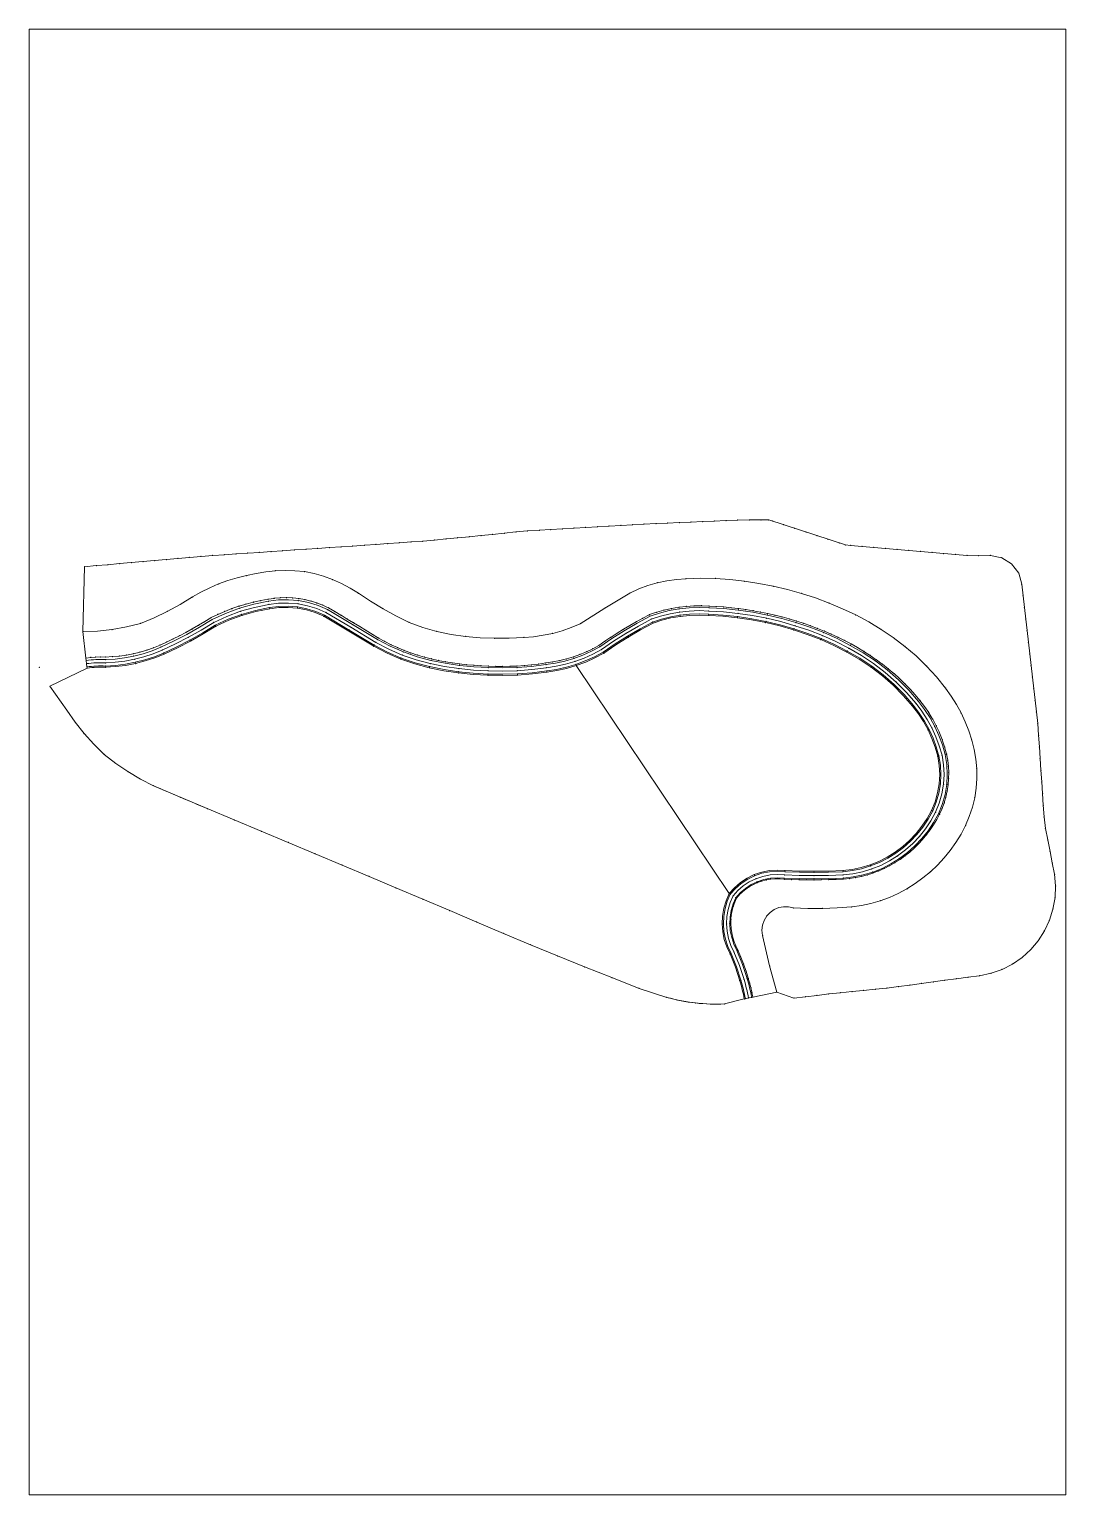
# Paper-space layout 'Planblad_1' of a CAD drawing. Header units: metres. Extents: x 0 to 0.21, y 0 to 0.297.
# The model-space entities are those that its viewports show. They can reach past a viewport. Long polylines and large blocks are cut down to what shows.
import ezdxf

# ---------------------------------------------------------------- set-up
doc = ezdxf.new("R2010")
doc.units = ezdxf.units.M
doc.linetypes.add('DASHED', pattern=[2.25, 2, -0.25])
for name, color, linetype, lineweight in [('CIV_SAMPLE LINE_3', 6, 'Continuous', 9), ('CIV_SURFACE', 74, 'Continuous', 9), ('Velddata', 24, 'Continuous', 9)]:
    doc.layers.add(name, color=color, linetype=linetype, lineweight=lineweight)

msp = doc.modelspace()

# ---------------------------------------------------------------- linework, layer by layer
at = {"layer": 'CIV_SAMPLE LINE_3'}
for p, q in [((159077.19, 174792.5, 46.5), (159075.96, 174792.19, 46.51)), ((159077.21, 174792.51, 46.5), (159077.19, 174792.5, 46.5)), ((159078.45, 174792.78, 46.5), (159077.21, 174792.51, 46.5)), ((159078.46, 174792.78, 46.5), (159078.45, 174792.78, 46.5)), ((159079.71, 174793, 46.5), (159078.46, 174792.78, 46.5)), ((159079.72, 174793.01, 46.5), (159079.71, 174793, 46.5)), ((159080.74, 174793.16, 46.51), (159079.72, 174793.01, 46.5)), ((159080.77, 174793.17, 46.51), (159080.74, 174793.16, 46.51)), ((159081.8, 174793.26, 46.51), (159080.77, 174793.17, 46.51)), ((159081.82, 174793.26, 46.51), (159081.8, 174793.26, 46.51)), ((159082.85, 174793.28, 46.51), (159081.82, 174793.26, 46.51)), ((159082.88, 174793.28, 46.51), (159082.85, 174793.28, 46.51)), ((159083.91, 174793.24, 46.51), (159082.88, 174793.28, 46.51)), ((159083.93, 174793.23, 46.51), (159083.91, 174793.24, 46.51)), ((159084.96, 174793.12, 46.51), (159083.93, 174793.23, 46.51)), ((159084.99, 174793.12, 46.51), (159084.96, 174793.12, 46.51)), ((159086.01, 174792.94, 46.51), (159084.99, 174793.12, 46.51)), ((159086.03, 174792.94, 46.51), (159086.01, 174792.94, 46.51)), ((159087.04, 174792.7, 46.51), (159086.03, 174792.94, 46.51)), ((159087.06, 174792.69, 46.51), (159087.04, 174792.7, 46.51)), ((159088.05, 174792.38, 46.51), (159087.06, 174792.69, 46.51)), ((159071.12, 174790.42, 46.52), (159069.97, 174789.86, 46.52)), ((159071.13, 174790.42, 46.52), (159071.12, 174790.42, 46.52)), ((159072.3, 174790.93, 46.51), (159071.13, 174790.42, 46.52)), ((159072.31, 174790.93, 46.51), (159072.3, 174790.93, 46.51)), ((159073.5, 174791.4, 46.51), (159072.31, 174790.93, 46.51)), ((159073.52, 174791.4, 46.51), (159073.5, 174791.4, 46.51)), ((159074.72, 174791.81, 46.51), (159073.52, 174791.4, 46.51)), ((159074.73, 174791.82, 46.51), (159074.72, 174791.81, 46.51)), ((159075.95, 174792.18, 46.51), (159074.73, 174791.82, 46.51)), ((159075.96, 174792.19, 46.51), (159075.95, 174792.18, 46.51)), ((159088.07, 174792.38, 46.51), (159088.05, 174792.38, 46.51)), ((159089.04, 174792, 46.51), (159088.07, 174792.38, 46.51)), ((159089.06, 174792, 46.51), (159089.04, 174792, 46.51)), ((159090, 174791.56, 46.51), (159089.06, 174792, 46.51)), ((159090.04, 174791.54, 46.51), (159090, 174791.56, 46.51)), ((159091.12, 174790.9, 46.51), (159090.04, 174791.54, 46.51)), ((159092.19, 174790.26, 46.5), (159091.12, 174790.9, 46.51)), ((159091.12, 174790.9, 46.51), (159091.12, 174790.9, 46.51)), ((159092.2, 174790.26, 46.5), (159092.19, 174790.26, 46.5)), ((159093.27, 174789.61, 46.5), (159092.2, 174790.26, 46.5)), ((159144.92, 174790.36, 46.52), (159143.8, 174789.76, 46.51)), ((159144.96, 174790.37, 46.52), (159144.92, 174790.36, 46.52)), ((159146.18, 174790.79, 46.52), (159144.96, 174790.37, 46.52)), ((159146.2, 174790.79, 46.52), (159146.18, 174790.79, 46.52)), ((159147.44, 174791.14, 46.52), (159146.2, 174790.79, 46.52)), ((159147.45, 174791.14, 46.52), (159147.44, 174791.14, 46.52)), ((159148.71, 174791.42, 46.52), (159147.45, 174791.14, 46.52)), ((159148.72, 174791.42, 46.52), (159148.71, 174791.42, 46.52)), ((159149.99, 174791.64, 46.52), (159148.72, 174791.42, 46.52)), ((159150, 174791.64, 46.52), (159149.99, 174791.64, 46.52)), ((159151.27, 174791.78, 46.52), (159150, 174791.64, 46.52)), ((159151.29, 174791.79, 46.52), (159151.27, 174791.78, 46.52)), ((159152.56, 174791.86, 46.52), (159151.29, 174791.79, 46.52)), ((159152.58, 174791.87, 46.52), (159152.56, 174791.86, 46.52)), ((159153.85, 174791.88, 46.53), (159152.58, 174791.87, 46.52)), ((159153.87, 174791.88, 46.53), (159153.85, 174791.88, 46.53)), ((159155.14, 174791.82, 46.53), (159153.87, 174791.88, 46.53)), ((159155.15, 174791.82, 46.53), (159155.14, 174791.82, 46.53)), ((159156.4, 174791.76, 46.53), (159155.15, 174791.82, 46.53)), ((159156.41, 174791.76, 46.53), (159156.4, 174791.76, 46.53)), ((159157.67, 174791.68, 46.53), (159156.41, 174791.76, 46.53)), ((159158.93, 174791.56, 46.53), (159157.67, 174791.68, 46.53)), ((159157.67, 174791.68, 46.53), (159157.67, 174791.68, 46.53)), ((159160.18, 174791.42, 46.53), (159158.93, 174791.56, 46.53)), ((159158.93, 174791.56, 46.53), (159158.93, 174791.56, 46.53)), ((159160.19, 174791.41, 46.53), (159160.18, 174791.42, 46.53)), ((159161.44, 174791.24, 46.53), (159160.19, 174791.41, 46.53)), ((159161.45, 174791.24, 46.53), (159161.44, 174791.24, 46.53)), ((159162.69, 174791.04, 46.53), (159161.45, 174791.24, 46.53)), ((159162.7, 174791.04, 46.53), (159162.69, 174791.04, 46.53)), ((159163.94, 174790.81, 46.54), (159162.7, 174791.04, 46.53)), ((159163.95, 174790.81, 46.54), (159163.94, 174790.81, 46.54)), ((159165.18, 174790.55, 46.54), (159163.95, 174790.81, 46.54)), ((159165.19, 174790.55, 46.54), (159165.18, 174790.55, 46.54)), ((159166.42, 174790.27, 46.54), (159165.19, 174790.55, 46.54)), ((159167.65, 174789.97, 46.54), (159166.42, 174790.27, 46.54)), ((159166.42, 174790.27, 46.54), (159166.42, 174790.27, 46.54)), ((159168.87, 174789.64, 46.55), (159167.65, 174789.97, 46.54)), ((159167.65, 174789.97, 46.54), (159167.65, 174789.97, 46.54)), ((159066.74, 174787.93, 46.52), (159065.65, 174787.33, 46.52)), ((159067.82, 174788.55, 46.52), (159066.74, 174787.93, 46.52)), ((159068.88, 174789.18, 46.52), (159067.82, 174788.55, 46.52)), ((159069.93, 174789.84, 46.52), (159068.88, 174789.18, 46.52)), ((159069.97, 174789.86, 46.52), (159069.93, 174789.84, 46.52)), ((159094.35, 174788.97, 46.5), (159093.27, 174789.61, 46.5)), ((159093.27, 174789.61, 46.5), (159093.27, 174789.61, 46.5)), ((159095.42, 174788.32, 46.5), (159094.35, 174788.97, 46.5)), ((159094.35, 174788.97, 46.5), (159094.35, 174788.97, 46.5)), ((159096.49, 174787.67, 46.5), (159095.42, 174788.32, 46.5)), ((159095.42, 174788.32, 46.5), (159095.42, 174788.32, 46.5)), ((159097.55, 174787.02, 46.5), (159096.49, 174787.67, 46.5)), ((159096.49, 174787.67, 46.5), (159096.49, 174787.67, 46.5)), ((159140.5, 174787.86, 46.51), (159139.43, 174787.19, 46.51)), ((159141.59, 174788.51, 46.51), (159140.5, 174787.86, 46.51)), ((159140.5, 174787.86, 46.51), (159140.5, 174787.86, 46.51)), ((159142.69, 174789.14, 46.51), (159141.59, 174788.51, 46.51)), ((159141.59, 174788.51, 46.51), (159141.59, 174788.51, 46.51)), ((159143.8, 174789.76, 46.51), (159142.69, 174789.15, 46.51)), ((159142.69, 174789.15, 46.51), (159142.69, 174789.14, 46.51)), ((159143.8, 174789.76, 46.51), (159143.8, 174789.76, 46.51)), ((159168.88, 174789.64, 46.55), (159168.87, 174789.64, 46.55)), ((159170.09, 174789.28, 46.55), (159168.88, 174789.64, 46.55)), ((159170.09, 174789.27, 46.55), (159170.09, 174789.28, 46.55)), ((159171.3, 174788.89, 46.55), (159170.09, 174789.27, 46.55)), ((159172.49, 174788.47, 46.55), (159171.3, 174788.89, 46.55)), ((159171.3, 174788.89, 46.55), (159171.3, 174788.89, 46.55)), ((159172.5, 174788.47, 46.55), (159172.49, 174788.47, 46.55)), ((159173.68, 174788.02, 46.55), (159172.5, 174788.47, 46.55)), ((159173.69, 174788.02, 46.55), (159173.68, 174788.02, 46.55)), ((159174.86, 174787.55, 46.55), (159173.69, 174788.02, 46.55)), ((159174.87, 174787.55, 46.55), (159174.86, 174787.55, 46.55)), ((159176.03, 174787.05, 46.56), (159174.87, 174787.55, 46.55)), ((159061.24, 174785.17, 46.51), (159060.12, 174784.71, 46.51)), ((159062.35, 174785.68, 46.52), (159061.24, 174785.17, 46.51)), ((159063.46, 174786.21, 46.52), (159062.35, 174785.68, 46.52)), ((159064.56, 174786.76, 46.52), (159063.46, 174786.21, 46.52)), ((159065.65, 174787.33, 46.52), (159064.56, 174786.76, 46.52)), ((159098.61, 174786.37, 46.49), (159097.55, 174787.02, 46.5)), ((159097.55, 174787.02, 46.5), (159097.55, 174787.02, 46.5)), ((159099.67, 174785.78, 46.49), (159098.61, 174786.37, 46.49)), ((159100.76, 174785.23, 46.48), (159099.67, 174785.78, 46.49)), ((159101.86, 174784.72, 46.48), (159100.76, 174785.23, 46.48)), ((159136.31, 174785.1, 46.5), (159135.26, 174784.54, 46.5)), ((159137.33, 174785.81, 46.5), (159136.31, 174785.1, 46.5)), ((159138.37, 174786.51, 46.51), (159137.33, 174785.81, 46.5)), ((159137.33, 174785.81, 46.5), (159137.33, 174785.81, 46.5)), ((159138.38, 174786.51, 46.51), (159138.37, 174786.51, 46.51)), ((159139.43, 174787.19, 46.51), (159138.38, 174786.51, 46.51)), ((159139.43, 174787.19, 46.51), (159139.43, 174787.19, 46.51)), ((159177.18, 174786.51, 46.56), (159176.03, 174787.05, 46.56)), ((159176.03, 174787.05, 46.56), (159176.03, 174787.05, 46.56)), ((159177.19, 174786.51, 46.56), (159177.18, 174786.51, 46.56)), ((159178.32, 174785.95, 46.56), (159177.19, 174786.51, 46.56)), ((159178.33, 174785.95, 46.56), (159178.32, 174785.95, 46.56)), ((159179.44, 174785.35, 46.56), (159178.33, 174785.95, 46.56)), ((159179.45, 174785.35, 46.56), (159179.44, 174785.35, 46.56)), ((159180.55, 174784.72, 46.56), (159179.45, 174785.35, 46.56)), ((159049.38, 174783.04, 46.54), (159048.55, 174782.95, 46.53)), ((159049.4, 174783.04, 46.54), (159049.38, 174783.04, 46.54)), ((159050.23, 174783.1, 46.54), (159049.4, 174783.04, 46.54)), ((159050.25, 174783.1, 46.54), (159050.23, 174783.1, 46.54)), ((159051.08, 174783.13, 46.55), (159050.25, 174783.1, 46.54)), ((159051.1, 174783.13, 46.55), (159051.08, 174783.13, 46.55)), ((159051.92, 174783.12, 46.55), (159051.1, 174783.13, 46.55)), ((159053.1, 174783.18, 46.55), (159051.92, 174783.12, 46.55)), ((159054.3, 174783.29, 46.54), (159053.1, 174783.18, 46.55)), ((159055.48, 174783.46, 46.54), (159054.3, 174783.29, 46.54)), ((159056.66, 174783.69, 46.53), (159055.48, 174783.46, 46.54)), ((159057.83, 174783.97, 46.52), (159056.66, 174783.69, 46.53)), ((159058.98, 174784.31, 46.52), (159057.83, 174783.97, 46.52)), ((159060.12, 174784.71, 46.51), (159058.98, 174784.31, 46.52)), ((159102.98, 174784.25, 46.48), (159101.86, 174784.72, 46.48)), ((159104.13, 174783.83, 46.47), (159102.98, 174784.25, 46.48)), ((159105.28, 174783.44, 46.47), (159104.13, 174783.83, 46.47)), ((159106.45, 174783.1, 46.47), (159105.28, 174783.44, 46.47)), ((159107.64, 174782.81, 46.47), (159106.45, 174783.1, 46.47)), ((159108.84, 174782.55, 46.46), (159107.64, 174782.81, 46.47)), ((159110.04, 174782.32, 46.46), (159108.84, 174782.55, 46.46)), ((159129.61, 174782.5, 46.49), (159128.42, 174782.27, 46.48)), ((159130.78, 174782.8, 46.49), (159129.61, 174782.5, 46.49)), ((159131.94, 174783.15, 46.5), (159130.78, 174782.8, 46.49)), ((159133.07, 174783.56, 46.5), (159131.94, 174783.15, 46.5)), ((159134.18, 174784.02, 46.5), (159133.07, 174783.56, 46.5)), ((159135.26, 174784.54, 46.5), (159134.18, 174784.02, 46.5)), ((159180.56, 174784.72, 46.56), (159180.55, 174784.72, 46.56)), ((159181.64, 174784.07, 46.56), (159180.56, 174784.72, 46.56)), ((159181.65, 174784.06, 46.56), (159181.64, 174784.07, 46.56)), ((159182.71, 174783.38, 46.56), (159181.65, 174784.06, 46.56)), ((159182.72, 174783.38, 46.56), (159182.71, 174783.38, 46.56)), ((159183.76, 174782.66, 46.56), (159182.72, 174783.38, 46.56)), ((159183.77, 174782.66, 46.56), (159183.76, 174782.66, 46.56)), ((159184.79, 174781.9, 46.56), (159183.77, 174782.66, 46.56)), ((159111.26, 174782.12, 46.46), (159110.04, 174782.32, 46.46)), ((159112.47, 174781.95, 46.46), (159111.26, 174782.12, 46.46)), ((159113.7, 174781.81, 46.46), (159112.47, 174781.95, 46.46)), ((159114.92, 174781.7, 46.46), (159113.7, 174781.81, 46.46)), ((159116.15, 174781.62, 46.46), (159114.92, 174781.7, 46.46)), ((159117.39, 174781.57, 46.46), (159116.15, 174781.62, 46.46)), ((159118.62, 174781.52, 46.46), (159117.39, 174781.57, 46.46)), ((159119.85, 174781.51, 46.46), (159118.62, 174781.52, 46.46)), ((159121.08, 174781.53, 46.46), (159119.85, 174781.51, 46.46)), ((159122.31, 174781.58, 46.46), (159121.08, 174781.53, 46.46)), ((159123.54, 174781.66, 46.47), (159122.31, 174781.58, 46.46)), ((159124.77, 174781.78, 46.47), (159123.54, 174781.66, 46.47)), ((159125.99, 174781.92, 46.48), (159124.77, 174781.78, 46.47)), ((159127.21, 174782.1, 46.48), (159125.99, 174781.92, 46.48)), ((159128.42, 174782.27, 46.48), (159127.21, 174782.1, 46.48)), ((159184.8, 174781.9, 46.56), (159184.79, 174781.9, 46.56)), ((159185.8, 174781.12, 46.56), (159184.8, 174781.9, 46.56)), ((159185.81, 174781.11, 46.56), (159185.8, 174781.12, 46.56)), ((159186.78, 174780.29, 46.57), (159185.81, 174781.11, 46.56)), ((159186.79, 174780.29, 46.57), (159186.78, 174780.29, 46.57)), ((159187.73, 174779.44, 46.57), (159186.79, 174780.29, 46.57)), ((159187.74, 174779.43, 46.57), (159187.73, 174779.44, 46.57)), ((159188.65, 174778.55, 46.58), (159187.74, 174779.43, 46.57)), ((159188.66, 174778.54, 46.58), (159188.65, 174778.55, 46.58)), ((159189.53, 174777.63, 46.58), (159188.66, 174778.54, 46.58)), ((159189.54, 174777.62, 46.58), (159189.53, 174777.63, 46.58)), ((159190.38, 174776.67, 46.58), (159189.54, 174777.62, 46.58)), ((159190.39, 174776.67, 46.58), (159190.38, 174776.67, 46.58)), ((159191.2, 174775.69, 46.58), (159190.39, 174776.67, 46.58)), ((159191.21, 174775.68, 46.58), (159191.2, 174775.69, 46.58)), ((159191.99, 174774.67, 46.58), (159191.21, 174775.68, 46.58)), ((159192, 174774.66, 46.58), (159191.99, 174774.67, 46.58)), ((159192.73, 174773.61, 46.58), (159192, 174774.66, 46.58)), ((159192.73, 174773.59, 46.58), (159192.73, 174773.61, 46.58)), ((159193.4, 174772.5, 46.58), (159192.73, 174773.59, 46.58)), ((159193.41, 174772.49, 46.58), (159193.4, 174772.5, 46.58)), ((159194.01, 174771.36, 46.58), (159193.41, 174772.49, 46.58)), ((159194.02, 174771.34, 46.58), (159194.01, 174771.36, 46.58)), ((159194.56, 174770.18, 46.57), (159194.02, 174771.34, 46.58)), ((159194.56, 174770.17, 46.57), (159194.56, 174770.18, 46.57)), ((159195.04, 174768.98, 46.57), (159194.56, 174770.17, 46.57)), ((159195.04, 174768.96, 46.57), (159195.04, 174768.98, 46.57)), ((159195.44, 174767.75, 46.57), (159195.04, 174768.96, 46.57)), ((159195.45, 174767.73, 46.57), (159195.44, 174767.75, 46.57)), ((159195.78, 174766.5, 46.57), (159195.45, 174767.73, 46.57)), ((159195.79, 174766.48, 46.57), (159195.78, 174766.5, 46.57)), ((159195.98, 174765.46, 46.56), (159195.79, 174766.48, 46.57)), ((159195.98, 174765.44, 46.56), (159195.98, 174765.46, 46.56)), ((159196.1, 174764.41, 46.56), (159195.98, 174765.44, 46.56)), ((159196.1, 174764.39, 46.56), (159196.1, 174764.41, 46.56)), ((159196.15, 174763.36, 46.56), (159196.1, 174764.39, 46.56)), ((159196.13, 174762.31, 46.55), (159196.15, 174763.34, 46.56)), ((159196.15, 174763.34, 46.56), (159196.15, 174763.36, 46.56)), ((159195.66, 174759.19, 46.55), (159195.89, 174760.2, 46.55)), ((159195.89, 174760.22, 46.55), (159196.04, 174761.24, 46.55)), ((159195.89, 174760.2, 46.55), (159195.89, 174760.22, 46.55)), ((159196.04, 174761.26, 46.55), (159196.13, 174762.29, 46.55)), ((159196.04, 174761.24, 46.55), (159196.04, 174761.26, 46.55)), ((159196.13, 174762.29, 46.55), (159196.13, 174762.31, 46.55)), ((159195.01, 174757.19, 46.54), (159195.37, 174758.16, 46.54)), ((159195.37, 174758.18, 46.54), (159195.66, 174759.17, 46.55)), ((159195.37, 174758.16, 46.54), (159195.37, 174758.18, 46.54)), ((159195.66, 174759.17, 46.55), (159195.66, 174759.19, 46.55)), ((159193.56, 174754.42, 46.53), (159194.09, 174755.3, 46.53)), ((159194.09, 174755.3, 46.53), (159194.1, 174755.31, 46.53)), ((159194.1, 174755.31, 46.53), (159194.59, 174756.21, 46.53)), ((159194.59, 174756.23, 46.53), (159195.01, 174757.18, 46.54)), ((159194.59, 174756.21, 46.53), (159194.59, 174756.23, 46.53)), ((159195.01, 174757.18, 46.54), (159195.01, 174757.19, 46.54)), ((159191.69, 174751.93, 46.51), (159192.35, 174752.72, 46.52)), ((159192.35, 174752.72, 46.52), (159192.36, 174752.73, 46.52)), ((159192.36, 174752.73, 46.52), (159192.97, 174753.55, 46.52)), ((159192.97, 174753.55, 46.52), (159192.98, 174753.56, 46.52)), ((159192.98, 174753.56, 46.52), (159193.56, 174754.41, 46.53)), ((159193.56, 174754.41, 46.53), (159193.56, 174754.42, 46.53)), ((159189.47, 174749.75, 46.51), (159190.24, 174750.44, 46.51)), ((159190.24, 174750.44, 46.51), (159190.25, 174750.44, 46.51)), ((159190.25, 174750.44, 46.51), (159190.98, 174751.16, 46.51)), ((159190.98, 174751.16, 46.51), (159190.99, 174751.17, 46.51)), ((159190.99, 174751.17, 46.51), (159191.68, 174751.92, 46.51)), ((159191.68, 174751.92, 46.51), (159191.69, 174751.93, 46.51)), ((159185.13, 174746.95, 46.51), (159186.05, 174747.42, 46.51)), ((159186.05, 174747.42, 46.51), (159186.95, 174747.93, 46.51)), ((159186.05, 174747.42, 46.51), (159186.05, 174747.42, 46.51)), ((159186.95, 174747.94, 46.51), (159187.82, 174748.5, 46.51)), ((159186.95, 174747.93, 46.51), (159186.95, 174747.94, 46.51)), ((159187.82, 174748.5, 46.51), (159188.66, 174749.1, 46.51)), ((159187.82, 174748.5, 46.51), (159187.82, 174748.5, 46.51)), ((159188.66, 174749.11, 46.51), (159189.47, 174749.75, 46.51)), ((159188.66, 174749.1, 46.51), (159188.66, 174749.11, 46.51)), ((159189.47, 174749.75, 46.51), (159189.47, 174749.75, 46.51)), ((159164.16, 174744.79, 46.54), (159164.92, 174744.98, 46.54)), ((159164.92, 174744.98, 46.54), (159165.69, 174745.11, 46.55)), ((159165.69, 174745.11, 46.55), (159166.46, 174745.18, 46.54)), ((159166.46, 174745.18, 46.54), (159167.24, 174745.17, 46.54)), ((159167.24, 174745.17, 46.54), (159168.03, 174745.1, 46.54)), ((159168.03, 174745.1, 46.54), (159168.04, 174745.1, 46.54)), ((159168.04, 174745.1, 46.54), (159169.3, 174745.05, 46.54)), ((159169.3, 174745.05, 46.54), (159169.3, 174745.05, 46.54)), ((159169.3, 174745.05, 46.54), (159170.56, 174745.02, 46.54)), ((159170.56, 174745.02, 46.54), (159170.57, 174745.02, 46.54)), ((159170.57, 174745.02, 46.54), (159171.83, 174745, 46.54)), ((159171.83, 174745, 46.54), (159171.83, 174745, 46.54)), ((159171.83, 174745, 46.54), (159173.09, 174744.99, 46.53)), ((159173.09, 174744.99, 46.53), (159174.35, 174745, 46.53)), ((159173.09, 174744.99, 46.53), (159173.09, 174744.99, 46.53)), ((159174.35, 174745, 46.53), (159175.61, 174745.03, 46.53)), ((159174.35, 174745, 46.53), (159174.35, 174745, 46.53)), ((159175.61, 174745.03, 46.53), (159176.87, 174745.06, 46.53)), ((159175.61, 174745.03, 46.53), (159175.61, 174745.03, 46.53)), ((159176.87, 174745.06, 46.53), (159178.13, 174745.12, 46.52)), ((159176.87, 174745.06, 46.53), (159176.87, 174745.06, 46.53)), ((159178.13, 174745.12, 46.52), (159178.14, 174745.12, 46.52)), ((159178.14, 174745.12, 46.52), (159179.16, 174745.22, 46.52)), ((159179.16, 174745.22, 46.52), (159179.17, 174745.22, 46.52)), ((159179.17, 174745.22, 46.52), (159180.19, 174745.37, 46.52)), ((159180.19, 174745.37, 46.52), (159180.2, 174745.38, 46.52)), ((159180.2, 174745.38, 46.52), (159181.21, 174745.58, 46.51)), ((159181.21, 174745.59, 46.51), (159182.21, 174745.85, 46.51)), ((159181.21, 174745.58, 46.51), (159181.21, 174745.59, 46.51)), ((159182.21, 174745.85, 46.51), (159182.22, 174745.85, 46.51)), ((159182.22, 174745.85, 46.51), (159183.2, 174746.16, 46.51)), ((159183.2, 174746.16, 46.51), (159183.21, 174746.17, 46.51)), ((159183.21, 174746.17, 46.51), (159184.17, 174746.53, 46.51)), ((159184.17, 174746.53, 46.51), (159184.18, 174746.53, 46.51)), ((159184.18, 174746.53, 46.51), (159185.12, 174746.95, 46.51)), ((159185.12, 174746.95, 46.51), (159185.13, 174746.95, 46.51)), ((159159.84, 174741.86, 46.52), (159160.32, 174742.42, 46.52)), ((159160.32, 174742.42, 46.52), (159160.87, 174742.94, 46.52)), ((159160.87, 174742.94, 46.52), (159161.46, 174743.42, 46.53)), ((159161.46, 174743.42, 46.53), (159162.08, 174743.84, 46.53)), ((159162.08, 174743.84, 46.53), (159162.74, 174744.21, 46.53)), ((159162.74, 174744.21, 46.53), (159163.43, 174744.53, 46.54)), ((159163.43, 174744.53, 46.54), (159164.16, 174744.79, 46.54)), ((159159.09, 174739.73, 46.54), (159159.28, 174740.46, 46.53)), ((159159.28, 174740.46, 46.53), (159159.54, 174741.18, 46.53)), ((159159.54, 174741.18, 46.53), (159159.84, 174741.86, 46.52)), ((159158.86, 174737.47, 46.55), (159158.88, 174738.23, 46.55)), ((159158.91, 174736.69, 46.56), (159158.86, 174737.47, 46.55)), ((159158.88, 174738.23, 46.55), (159158.96, 174738.98, 46.54)), ((159158.96, 174738.98, 46.54), (159159.09, 174739.73, 46.54)), ((159159.02, 174735.92, 46.56), (159158.91, 174736.69, 46.56)), ((159159.19, 174735.15, 46.57), (159159.02, 174735.92, 46.56)), ((159159.42, 174734.4, 46.57), (159159.19, 174735.15, 46.57)), ((159159.72, 174733.68, 46.58), (159159.42, 174734.4, 46.57)), ((159160.07, 174732.97, 46.58), (159159.72, 174733.68, 46.58)), ((159160.08, 174732.96, 46.58), (159160.07, 174732.97, 46.58)), ((159160.58, 174731.79, 46.59), (159160.08, 174732.96, 46.58)), ((159161.05, 174730.6, 46.59), (159160.58, 174731.79, 46.59)), ((159160.58, 174731.79, 46.59), (159160.58, 174731.79, 46.59)), ((159161.05, 174730.59, 46.59), (159161.05, 174730.6, 46.59)), ((159161.48, 174729.39, 46.6), (159161.05, 174730.59, 46.59)), ((159161.48, 174729.38, 46.6), (159161.48, 174729.39, 46.6)), ((159161.86, 174728.17, 46.61), (159161.48, 174729.38, 46.6)), ((159161.86, 174728.16, 46.61), (159161.86, 174728.17, 46.61)), ((159162.09, 174727.37, 46.61), (159161.86, 174728.16, 46.61)), ((159162.09, 174727.36, 46.61), (159162.09, 174727.37, 46.61)), ((159162.3, 174726.56, 46.62), (159162.09, 174727.36, 46.61)), ((159162.49, 174725.75, 46.62), (159162.3, 174726.56, 46.62)), ((159162.3, 174726.56, 46.62), (159162.3, 174726.56, 46.62)), ((159162.49, 174725.74, 46.62), (159162.49, 174725.75, 46.62)), ((159162.66, 174724.93, 46.62), (159162.49, 174725.74, 46.62))]:
    msp.add_line(p, q, dxfattribs=at)
at = {"layer": 'CIV_SAMPLE LINE_3', "color": 144, "linetype": 'DASHED'}
for p, q in [((159048.55, 174782.95, 46.53), (159048.6, 174782.53, 46.11)), ((159048.6, 174782.53, 46.11), (159048.67, 174781.98, 46.11)), ((159165.49, 174730.26, 46.59), (159164.3, 174735.49, 46.57)), ((159165.49, 174730.26, 46.59), (159166.73, 174725.79, 46.6)), ((159161.91, 174724.78, 46.4), (159162.45, 174724.89, 46.4)), ((159162.45, 174724.89, 46.4), (159162.66, 174724.93, 46.62))]:
    msp.add_line(p, q, dxfattribs=at)
at = {"layer": 'CIV_SAMPLE LINE_3', "color": 74}
for p, q in [((159048.77, 174781.24, 46.31), (159042.4, 174778.13, 46.5)), ((159132.43, 174781.65, 46.42), (159158.61, 174742.64, 46.58)), ((159042.4, 174778.13, 46.5), (159045.28, 174774.05, 46.52)), ((159069.32, 174757.19, 46.6), (159073.93, 174755.26, 46.6)), ((159073.93, 174755.26, 46.6), (159078.54, 174753.32, 46.6)), ((159078.54, 174753.32, 46.6), (159083.16, 174751.39, 46.6)), ((159083.16, 174751.39, 46.6), (159087.77, 174749.46, 46.6)), ((159087.77, 174749.46, 46.6), (159092.38, 174747.52, 46.6)), ((159092.38, 174747.52, 46.6), (159096.98, 174745.57, 46.6)), ((159096.98, 174745.57, 46.6), (159101.59, 174743.62, 46.6)), ((159101.59, 174743.62, 46.6), (159106.19, 174741.67, 46.6)), ((159106.19, 174741.67, 46.6), (159110.79, 174739.72, 46.6)), ((159110.79, 174739.72, 46.6), (159115.4, 174737.78, 46.6)), ((159115.4, 174737.78, 46.6), (159120.01, 174735.84, 46.6)), ((159120.01, 174735.84, 46.6), (159124.62, 174733.9, 46.6)), ((159124.62, 174733.9, 46.6), (159129.23, 174731.97, 46.6)), ((159129.23, 174731.97, 46.6), (159133.87, 174730.1, 46.6)), ((159133.87, 174730.1, 46.6), (159138.52, 174728.26, 46.6)), ((159138.52, 174728.26, 46.6), (159143.17, 174726.43, 46.6)), ((159143.17, 174726.43, 46.6), (159147.92, 174724.88, 46.6)), ((159161.37, 174724.66, 46.4), (159161.91, 174724.78, 46.4)), ((159161.17, 174724.62, 46.6), (159157.81, 174723.76, 46.6)), ((159161.17, 174724.62, 46.6), (159161.37, 174724.66, 46.4))]:
    msp.add_line(p, q, dxfattribs=at)
at = {"layer": 'CIV_SAMPLE LINE_3', "color": 7, "lineweight": 5}
msp.add_polyline3d([(159048.34, 174798.57, 46.66), (159048.05, 174787.47, 46.66), (159048.55, 174782.95, 46.66), (159048.6, 174782.53, 46.66), (159048.67, 174781.98, 46.66), (159048.74, 174781.44, 46.66), (159048.77, 174781.24, 46.66), (159042.4, 174778.13, 46.66), (159045.28, 174774.05, 46.66), (159046.69, 174772, 46.63), (159048.24, 174770.04, 46.61), (159049.91, 174768.18, 46.58), (159051.7, 174766.44, 46.66), (159053.68, 174764.92, 46.64), (159055.75, 174763.52, 46.63), (159057.9, 174762.24, 46.61), (159060.12, 174761.1, 46.66), (159069.32, 174757.19, 46.66), (159073.93, 174755.26, 46.66), (159078.54, 174753.32, 46.66), (159083.16, 174751.39, 46.66), (159087.77, 174749.46, 46.66), (159092.38, 174747.52, 46.66), (159096.98, 174745.57, 46.66), (159101.59, 174743.62, 46.66), (159106.19, 174741.67, 46.66), (159110.79, 174739.72, 46.66), (159115.4, 174737.78, 46.66), (159120.01, 174735.84, 46.66), (159124.62, 174733.9, 46.66), (159129.23, 174731.97, 46.66), (159133.87, 174730.1, 46.66), (159138.52, 174728.26, 46.66), (159143.17, 174726.43, 46.66), (159147.92, 174724.88, 46.66), (159149.86, 174724.4, 46.65), (159151.83, 174724.05, 46.64), (159153.82, 174723.82, 46.62), (159155.81, 174723.73, 46.61), (159157.81, 174723.76, 46.66), (159161.17, 174724.62, 46.66), (159161.37, 174724.66, 46.66), (159161.91, 174724.78, 46.66), (159162.45, 174724.89, 46.66), (159162.66, 174724.93, 46.66), (159166.73, 174725.79, 46.66), (159169.66, 174724.75, 46.66), (159171.65, 174724.99, 46.66), (159173.63, 174725.23, 46.66), (159175.62, 174725.47, 46.66), (159177.61, 174725.68, 46.66), (159179.6, 174725.88, 46.66), (159181.59, 174726.08, 46.66), (159183.58, 174726.28, 46.66), (159185.57, 174726.47, 46.66), (159187.55, 174726.74, 46.66), (159189.53, 174727, 46.66), (159191.51, 174727.27, 46.66), (159193.5, 174727.53, 46.66), (159195.48, 174727.8, 46.66), (159197.46, 174728.06, 46.66), (159199.44, 174728.33, 46.66), (159201.43, 174728.59, 46.66), (159203.38, 174729, 46.66), (159205.27, 174729.66, 46.66), (159207.05, 174730.57, 46.66), (159208.69, 174731.7, 46.66), (159210.17, 174733.05, 46.66), (159211.45, 174734.58, 46.66), (159212.53, 174736.27, 46.66), (159213.37, 174738.08, 46.66), (159213.98, 174739.98, 46.66), (159214.33, 174741.95, 46.66), (159214.42, 174743.95, 46.66), (159214.25, 174745.94, 46.66), (159213.86, 174747.9, 46.66), (159213.48, 174749.86, 46.66), (159213.09, 174751.83, 46.66), (159212.7, 174753.79, 46.66), (159212.47, 174755.77, 46.66), (159212.33, 174757.77, 46.66), (159212.2, 174759.76, 46.66), (159212.06, 174761.76, 46.66), (159211.92, 174763.75, 46.66), (159211.79, 174765.75, 46.66), (159211.65, 174767.74, 46.66), (159211.51, 174769.74, 46.66), (159211.38, 174771.73, 46.66), (159211.15, 174773.72, 46.66), (159210.92, 174775.71, 46.66), (159210.69, 174777.69, 46.66), (159210.46, 174779.68, 46.66), (159210.24, 174781.67, 46.66), (159210.01, 174783.66, 46.66), (159209.78, 174785.64, 46.66), (159209.55, 174787.63, 46.66), (159209.32, 174789.62, 46.66), (159209.09, 174791.6, 46.66), (159208.86, 174793.59, 46.66), (159208.63, 174795.58, 46.66), (159208.13, 174797.49, 46.66), (159206.91, 174799.06, 46.66), (159205.22, 174800.11, 46.66), (159203.27, 174800.5, 46.66), (159201.27, 174800.46, 46.66), (159199.27, 174800.49, 46.66), (159197.28, 174800.66, 46.66), (159195.29, 174800.83, 46.66), (159193.3, 174801.01, 46.66), (159191.3, 174801.18, 46.66), (159189.31, 174801.35, 46.66), (159187.32, 174801.52, 46.66), (159185.33, 174801.69, 46.66), (159183.33, 174801.87, 46.66), (159181.34, 174802.04, 46.66), (159179.35, 174802.21, 46.66), (159178.47, 174802.29, 46.66), (159165.37, 174806.59, 46.66), (159164.04, 174806.58, 46.66), (159162.04, 174806.57, 46.66), (159160.04, 174806.54, 46.66), (159158.04, 174806.46, 46.66), (159156.04, 174806.37, 46.66), (159154.05, 174806.28, 46.66), (159152.05, 174806.2, 46.66), (159150.05, 174806.11, 46.66), (159148.05, 174806.03, 46.66), (159146.05, 174805.94, 46.66), (159144.05, 174805.85, 46.66), (159142.06, 174805.76, 46.66), (159140.06, 174805.64, 46.66), (159138.06, 174805.52, 46.66), (159136.07, 174805.41, 46.66), (159134.07, 174805.29, 46.66), (159132.07, 174805.17, 46.66), (159130.08, 174805.05, 46.66), (159128.08, 174804.93, 46.66), (159126.09, 174804.81, 46.66), (159124.09, 174804.69, 46.66), (159122.1, 174804.51, 46.66), (159120.11, 174804.31, 46.66), (159118.12, 174804.11, 46.66), (159116.13, 174803.91, 46.66), (159114.14, 174803.71, 46.66), (159112.15, 174803.52, 46.66), (159110.16, 174803.32, 46.66), (159108.17, 174803.12, 46.66), (159106.17, 174802.93, 46.66), (159104.18, 174802.8, 46.66), (159102.18, 174802.66, 46.66), (159100.19, 174802.52, 46.66), (159098.19, 174802.39, 46.66), (159096.2, 174802.25, 46.66), (159094.2, 174802.11, 46.66), (159092.21, 174801.97, 46.66), (159090.21, 174801.84, 46.66), (159088.22, 174801.7, 46.66), (159086.22, 174801.56, 46.66), (159084.23, 174801.43, 46.66), (159082.23, 174801.3, 46.66), (159080.24, 174801.16, 46.66), (159078.24, 174801.03, 46.66), (159076.24, 174800.89, 46.66), (159074.25, 174800.76, 46.66), (159072.25, 174800.63, 46.66), (159070.26, 174800.49, 46.66), (159068.26, 174800.33, 46.66), (159066.27, 174800.15, 46.66), (159064.28, 174799.98, 46.66), (159062.29, 174799.8, 46.66), (159060.3, 174799.62, 46.66), (159058.3, 174799.45, 46.66), (159056.31, 174799.27, 46.66), (159054.32, 174799.1, 46.66), (159052.33, 174798.92, 46.66), (159050.33, 174798.75, 46.66), (159048.34, 174798.57, 46.66)], close=True, dxfattribs=at)
at = {"layer": 'CIV_SAMPLE LINE_3', "color": 144, "linetype": 'DASHED', "lineweight": 9}
for points in [[(159080.98, 174797.87, 46.55), (159079.32, 174797.7, 46.55), (159077.67, 174797.43, 46.55), (159076.05, 174797.05, 46.55)], [(159085.96, 174797.73, 46.55), (159084.31, 174797.89, 46.55), (159082.64, 174797.93, 46.55), (159080.98, 174797.87, 46.55)], [(159090.76, 174796.37, 46.55), (159089.19, 174796.94, 46.55), (159087.59, 174797.39, 46.55), (159085.96, 174797.73, 46.55)], [(159071.26, 174795.63, 46.56), (159069.73, 174794.97, 46.56), (159068.24, 174794.23, 46.56), (159066.8, 174793.4, 46.55)], [(159076.05, 174797.05, 46.55), (159074.43, 174796.67, 46.55), (159072.83, 174796.19, 46.56), (159071.26, 174795.63, 46.56)], [(159095.16, 174794.02, 46.54), (159093.75, 174794.91, 46.54), (159092.28, 174795.7, 46.55), (159090.76, 174796.37, 46.55)], [(159146.29, 174795.82, 46.53), (159144.69, 174795.35, 46.53), (159143.13, 174794.77, 46.53), (159141.61, 174794.07, 46.53)], [(159151.23, 174796.51, 46.54), (159149.57, 174796.4, 46.54), (159147.92, 174796.17, 46.54), (159146.29, 174795.82, 46.53)], [(159156.23, 174796.58, 46.55), (159153.73, 174796.61, 46.54), (159151.23, 174796.51, 46.54)], [(159161.2, 174796.09, 46.55), (159158.72, 174796.4, 46.55), (159156.23, 174796.58, 46.55)], [(159166.12, 174795.23, 46.56), (159163.67, 174795.7, 46.55), (159161.2, 174796.09, 46.55)], [(159170.97, 174794.01, 46.56), (159168.56, 174794.66, 46.56), (159166.12, 174795.23, 46.56)], [(159062.47, 174790.91, 46.55), (159064.66, 174792.1, 46.55), (159066.8, 174793.4, 46.55)], [(159095.16, 174794.02, 46.54), (159097.26, 174792.66, 46.53), (159099.4, 174791.37, 46.52)], [(159141.61, 174794.07, 46.53), (159137.34, 174791.48, 46.52)], [(159175.69, 174792.36, 46.56), (159173.35, 174793.23, 46.56), (159170.97, 174794.01, 46.56)], [(159057.9, 174788.87, 46.54), (159060.21, 174789.83, 46.54), (159062.47, 174790.91, 46.55)], [(159099.4, 174791.37, 46.52), (159101.59, 174790.17, 46.52), (159103.83, 174789.05, 46.51)], [(159137.34, 174791.48, 46.52), (159133.12, 174788.81, 46.51)], [(159180.25, 174790.32, 46.56), (159177.99, 174791.39, 46.56), (159175.69, 174792.36, 46.56)], [(159184.59, 174787.85, 46.56), (159182.46, 174789.14, 46.56), (159180.25, 174790.32, 46.56)], [(159048.05, 174787.47, 46.55), (159050.54, 174787.56, 46.55), (159053.03, 174787.82, 46.54)], [(159053.03, 174787.82, 46.54), (159055.49, 174788.26, 46.54), (159057.9, 174788.87, 46.54)], [(159103.83, 174789.05, 46.51), (159106.17, 174788.19, 46.5), (159108.57, 174787.5, 46.5)], [(159108.57, 174787.5, 46.5), (159111.01, 174786.98, 46.5), (159113.49, 174786.65, 46.49)], [(159128.42, 174787.17, 46.5), (159130.02, 174787.61, 46.51), (159131.59, 174788.16, 46.51), (159133.12, 174788.81, 46.51)], [(159188.66, 174784.94, 46.56), (159186.66, 174786.45, 46.56), (159184.59, 174787.85, 46.56)], [(159113.49, 174786.65, 46.49), (159115.98, 174786.43, 46.49), (159118.48, 174786.32, 46.49)], [(159118.48, 174786.32, 46.49), (159120.98, 174786.34, 46.49), (159123.47, 174786.48, 46.49)], [(159123.47, 174786.48, 46.49), (159125.13, 174786.6, 46.49), (159126.79, 174786.83, 46.5), (159128.42, 174787.17, 46.5)], [(159192.35, 174781.58, 46.58), (159190.56, 174783.31, 46.57), (159188.66, 174784.94, 46.56)], [(159195.62, 174777.79, 46.6), (159194.04, 174779.74, 46.59), (159192.35, 174781.58, 46.58)], [(159198.26, 174773.55, 46.59), (159197.46, 174775.02, 46.6), (159196.58, 174776.43, 46.6), (159195.62, 174777.79, 46.6)], [(159200.1, 174768.92, 46.57), (159199.58, 174770.5, 46.58), (159198.96, 174772.05, 46.59), (159198.26, 174773.55, 46.59)], [(159200.93, 174764, 46.56), (159200.78, 174765.66, 46.57), (159200.5, 174767.3, 46.57), (159200.1, 174768.92, 46.57)], [(159200.59, 174759.03, 46.56), (159200.83, 174760.68, 46.56), (159200.95, 174762.34, 46.56), (159200.93, 174764, 46.56)], [(159199.03, 174754.29, 46.55), (159199.67, 174755.83, 46.55), (159200.19, 174757.41, 46.56), (159200.59, 174759.03, 46.56)], [(159196.41, 174750.04, 46.53), (159197.39, 174751.39, 46.54), (159198.27, 174752.81, 46.54), (159199.03, 174754.29, 46.55)], [(159193.02, 174746.39, 46.52), (159194.23, 174747.53, 46.53), (159195.36, 174748.75, 46.53), (159196.41, 174750.04, 46.53)], [(159188.99, 174743.44, 46.53), (159190.39, 174744.34, 46.53), (159191.74, 174745.32, 46.53), (159193.02, 174746.39, 46.52)], [(159184.43, 174741.42, 46.53), (159185.99, 174741.99, 46.53), (159187.51, 174742.67, 46.53), (159188.99, 174743.44, 46.53)], [(159169.56, 174740.19, 46.54), (159168.74, 174740.38, 46.54), (159167.9, 174740.4, 46.54), (159167.07, 174740.24, 46.55), (159166.29, 174739.92, 46.55), (159165.59, 174739.43, 46.55), (159165.02, 174738.82, 46.55)], [(159169.56, 174740.19, 46.54), (159172.06, 174740.1, 46.54), (159174.56, 174740.1, 46.53)], [(159174.56, 174740.1, 46.53), (159177.06, 174740.19, 46.53), (159179.55, 174740.37, 46.53)], [(159179.55, 174740.37, 46.53), (159181.2, 174740.61, 46.53), (159182.83, 174740.96, 46.53), (159184.43, 174741.42, 46.53)], [(159165.02, 174738.82, 46.55), (159164.57, 174738.06, 46.55), (159164.29, 174737.23, 46.56), (159164.2, 174736.36, 46.56), (159164.3, 174735.49, 46.57)]]:
    msp.add_polyline3d(points, dxfattribs=at)
at = {"layer": 'CIV_SAMPLE LINE_3', "color": 74, "lineweight": 9}
for points in [[(159075.24, 174790.23, 46.34), (159072.98, 174789.4, 46.34), (159070.78, 174788.39, 46.34)], [(159080, 174791.37, 46.35), (159077.6, 174790.9, 46.34), (159075.24, 174790.23, 46.34)], [(159084.74, 174791.48, 46.35), (159083.16, 174791.61, 46.35), (159081.57, 174791.58, 46.35), (159080, 174791.37, 46.35)], [(159089.24, 174790.1, 46.36), (159087.79, 174790.72, 46.36), (159086.29, 174791.18, 46.36), (159084.74, 174791.48, 46.35)], [(159093.51, 174787.56, 46.37), (159089.24, 174790.1, 46.36)], [(159150.22, 174790.08, 46.44), (159148.64, 174789.8, 46.44), (159147.1, 174789.41, 46.44), (159145.58, 174788.92, 46.44)], [(159155.06, 174790.24, 46.45), (159153.45, 174790.3, 46.45), (159151.83, 174790.25, 46.45), (159150.22, 174790.08, 46.44)], [(159159.99, 174789.85, 46.46), (159157.53, 174790.1, 46.45), (159155.06, 174790.24, 46.45)], [(159066.46, 174785.84, 46.33), (159068.64, 174787.08, 46.33), (159070.78, 174788.39, 46.34)], [(159097.79, 174784.97, 46.37), (159093.51, 174787.56, 46.37)], [(159145.58, 174788.92, 46.44), (159143.43, 174787.75, 46.44), (159141.32, 174786.51, 46.43)], [(159164.85, 174789.01, 46.46), (159162.43, 174789.48, 46.46), (159159.99, 174789.85, 46.46)], [(159169.62, 174787.77, 46.47), (159167.25, 174788.44, 46.47), (159164.85, 174789.01, 46.46)], [(159174.26, 174786.09, 46.47), (159171.96, 174786.98, 46.47), (159169.62, 174787.77, 46.47)], [(159061.92, 174783.62, 46.32), (159064.21, 174784.69, 46.33), (159066.46, 174785.84, 46.33)], [(159097.79, 174784.97, 46.37), (159100.06, 174783.78, 46.38), (159102.4, 174782.77, 46.38)], [(159141.32, 174786.51, 46.43), (159139.22, 174785.18, 46.43), (159137.16, 174783.77, 46.43)], [(159178.69, 174783.97, 46.48), (159176.5, 174785.09, 46.48), (159174.26, 174786.09, 46.47)], [(159057.04, 174782.01, 46.32), (159058.7, 174782.44, 46.32), (159060.33, 174782.98, 46.32), (159061.92, 174783.62, 46.32)], [(159102.4, 174782.77, 46.38), (159104.82, 174781.93, 46.38), (159107.29, 174781.27, 46.39)], [(159132.43, 174781.65, 46.42), (159134.06, 174782.25, 46.42), (159135.63, 174782.96, 46.42), (159137.16, 174783.77, 46.43)], [(159182.86, 174781.38, 46.49), (159180.81, 174782.73, 46.48), (159178.69, 174783.97, 46.48)], [(159051.91, 174781.37, 46.31), (159053.63, 174781.48, 46.31), (159055.34, 174781.69, 46.31), (159057.04, 174782.01, 46.32)], [(159107.29, 174781.27, 46.39), (159109.77, 174780.77, 46.39), (159112.28, 174780.39, 46.39)], [(159112.28, 174780.39, 46.39), (159114.8, 174780.14, 46.4), (159117.33, 174780.01, 46.4)], [(159117.33, 174780.01, 46.4), (159119.86, 174779.96, 46.4), (159122.39, 174780.03, 46.41)], [(159122.39, 174780.03, 46.41), (159124.92, 174780.22, 46.41), (159127.42, 174780.54, 46.41)], [(159127.42, 174780.54, 46.41), (159129.12, 174780.8, 46.42), (159130.79, 174781.17, 46.42), (159132.43, 174781.65, 46.42)], [(159186.65, 174778.28, 46.49), (159184.81, 174779.89, 46.49), (159182.86, 174781.38, 46.49)], [(159189.97, 174774.69, 46.5), (159188.37, 174776.54, 46.49), (159186.65, 174778.28, 46.49)], [(159045.28, 174774.05, 46.52), (159046.69, 174772, 46.53), (159048.24, 174770.04, 46.54), (159049.91, 174768.18, 46.55), (159051.7, 174766.44, 46.56)], [(159192.61, 174770.64, 46.5), (159191.83, 174772.06, 46.5), (159190.95, 174773.41, 46.5), (159189.97, 174774.69, 46.5)], [(159194.27, 174766.13, 46.51), (159193.83, 174767.68, 46.51), (159193.27, 174769.18, 46.51), (159192.61, 174770.64, 46.5)], [(159051.7, 174766.44, 46.56), (159053.68, 174764.92, 46.57), (159055.75, 174763.52, 46.58), (159057.9, 174762.24, 46.59), (159060.12, 174761.1, 46.6)], [(159194.52, 174761.42, 46.52), (159194.61, 174763, 46.51), (159194.53, 174764.57, 46.51), (159194.27, 174766.13, 46.51)], [(159193.23, 174756.88, 46.52), (159193.82, 174758.34, 46.52), (159194.25, 174759.86, 46.52), (159194.52, 174761.42, 46.52)], [(159190.57, 174752.9, 46.53), (159191.57, 174754.15, 46.53), (159192.45, 174755.48, 46.52), (159193.23, 174756.88, 46.52)], [(159186.98, 174749.72, 46.53), (159188.27, 174750.68, 46.53), (159189.46, 174751.74, 46.53), (159190.57, 174752.9, 46.53)], [(159178.04, 174746.59, 46.55), (159179.63, 174746.77, 46.55), (159181.19, 174747.1, 46.54), (159182.72, 174747.55, 46.54)], [(159182.72, 174747.55, 46.54), (159184.2, 174748.15, 46.54), (159185.63, 174748.87, 46.54), (159186.98, 174749.72, 46.53)], [(159162.87, 174745.88, 46.57), (159161.66, 174745.29, 46.57), (159160.53, 174744.54, 46.57), (159159.51, 174743.65, 46.58), (159158.61, 174742.64, 46.58)], [(159168.16, 174746.57, 46.56), (159166.81, 174746.66, 46.56), (159165.47, 174746.57, 46.57), (159164.15, 174746.31, 46.57), (159162.87, 174745.88, 46.57)], [(159168.16, 174746.57, 46.56), (159170.62, 174746.49, 46.56), (159173.09, 174746.47, 46.55)], [(159173.09, 174746.47, 46.55), (159175.57, 174746.5, 46.55), (159178.04, 174746.59, 46.55)], [(159158.61, 174742.64, 46.58), (159158.07, 174741.41, 46.58), (159157.69, 174740.12, 46.58), (159157.46, 174738.8, 46.58), (159157.4, 174737.46, 46.59)], [(159157.4, 174737.46, 46.59), (159157.49, 174736.12, 46.59), (159157.75, 174734.8, 46.59), (159158.17, 174733.53, 46.59), (159158.74, 174732.31, 46.59)], [(159160.41, 174727.74, 46.6), (159159.65, 174730.06, 46.6), (159158.74, 174732.31, 46.59)]]:
    msp.add_polyline3d(points, dxfattribs=at)
at = {"layer": 'CIV_SAMPLE LINE_3', "color": 74}
for centre, radius, start, end in [((159051.14, 174762.76, 46.31), 18.63, 87.6218, 97.3138), ((159270.93, 175244.19, 46.6), 527.08, 246.4253, 247.5121), ((159125.76, 174717.64, 46.6), 36.1, 11.1556, 16.2507), ((159156.27, 174754.51, 46.6), 30.78, 254.2634, 272.8766)]:
    msp.add_arc(centre, radius, start, end, dxfattribs=at)
at = {"layer": 'CIV_SAMPLE LINE_3', "color": 144, "linetype": 'Continuous'}
for p in [(159080.98, 174797.87, 46.55), (159085.96, 174797.73, 46.55), (159071.26, 174795.63, 46.56), (159076.05, 174797.05, 46.55), (159090.76, 174796.37, 46.55), (159146.29, 174795.82, 46.53), (159151.23, 174796.51, 46.54), (159156.23, 174796.58, 46.55), (159161.2, 174796.09, 46.55), (159166.12, 174795.23, 46.56), (159066.8, 174793.4, 46.55), (159095.16, 174794.02, 46.54), (159141.61, 174794.07, 46.53), (159170.97, 174794.01, 46.56), (159062.47, 174790.91, 46.55), (159099.4, 174791.37, 46.52), (159137.34, 174791.48, 46.52), (159175.69, 174792.36, 46.56), (159180.25, 174790.32, 46.56), (159048.05, 174787.47, 46.55), (159053.03, 174787.82, 46.54), (159057.9, 174788.87, 46.54), (159103.83, 174789.05, 46.51), (159108.57, 174787.5, 46.5), (159133.12, 174788.81, 46.51), (159184.59, 174787.85, 46.56), (159113.49, 174786.65, 46.49), (159118.48, 174786.32, 46.49), (159123.47, 174786.48, 46.49), (159128.42, 174787.17, 46.5), (159188.66, 174784.94, 46.56), (159192.35, 174781.58, 46.58), (159195.62, 174777.79, 46.6), (159198.26, 174773.55, 46.59), (159200.1, 174768.92, 46.57), (159200.93, 174764, 46.56), (159200.59, 174759.03, 46.56), (159199.03, 174754.29, 46.55), (159196.41, 174750.04, 46.53), (159193.02, 174746.39, 46.52), (159188.99, 174743.44, 46.53), (159169.56, 174740.19, 46.54), (159174.56, 174740.1, 46.53), (159179.55, 174740.37, 46.53), (159184.43, 174741.42, 46.53), (159165.02, 174738.82, 46.55), (159164.3, 174735.49, 46.57)]:
    msp.add_point(p, dxfattribs=at)
at = {"layer": 'CIV_SAMPLE LINE_3', "linetype": 'Continuous'}
for p in [(159077.19, 174792.5, 46.5), (159077.21, 174792.51, 46.5), (159078.45, 174792.78, 46.5), (159078.46, 174792.78, 46.5), (159079.71, 174793, 46.5), (159079.72, 174793.01, 46.5), (159080.74, 174793.16, 46.51), (159080.77, 174793.17, 46.51), (159081.8, 174793.26, 46.51), (159081.82, 174793.26, 46.51), (159082.85, 174793.28, 46.51), (159082.88, 174793.28, 46.51), (159083.91, 174793.24, 46.51), (159083.93, 174793.23, 46.51), (159084.96, 174793.12, 46.51), (159084.99, 174793.12, 46.51), (159086.01, 174792.94, 46.51), (159086.03, 174792.94, 46.51), (159087.04, 174792.7, 46.51), (159087.06, 174792.69, 46.51), (159071.12, 174790.42, 46.52), (159071.13, 174790.42, 46.52), (159072.3, 174790.93, 46.51), (159072.31, 174790.93, 46.51), (159073.5, 174791.4, 46.51), (159073.52, 174791.4, 46.51), (159074.72, 174791.81, 46.51), (159074.73, 174791.82, 46.51), (159075.95, 174792.18, 46.51), (159075.96, 174792.19, 46.51), (159088.05, 174792.38, 46.51), (159088.07, 174792.38, 46.51), (159089.04, 174792, 46.51), (159089.06, 174792, 46.51), (159090, 174791.56, 46.51), (159090.04, 174791.54, 46.51), (159091.12, 174790.9, 46.51), (159091.12, 174790.9, 46.51), (159092.19, 174790.26, 46.5), (159092.2, 174790.26, 46.5), (159144.92, 174790.36, 46.52), (159144.96, 174790.37, 46.52), (159146.18, 174790.79, 46.52), (159146.2, 174790.79, 46.52), (159147.44, 174791.14, 46.52), (159147.45, 174791.14, 46.52), (159148.71, 174791.42, 46.52), (159148.72, 174791.42, 46.52), (159149.99, 174791.64, 46.52), (159150, 174791.64, 46.52), (159151.27, 174791.78, 46.52), (159151.29, 174791.79, 46.52), (159152.56, 174791.86, 46.52), (159152.58, 174791.87, 46.52), (159153.85, 174791.88, 46.53), (159153.87, 174791.88, 46.53), (159155.14, 174791.82, 46.53), (159155.15, 174791.82, 46.53), (159156.4, 174791.76, 46.53), (159156.41, 174791.76, 46.53), (159157.67, 174791.68, 46.53), (159157.67, 174791.68, 46.53), (159158.93, 174791.56, 46.53), (159158.93, 174791.56, 46.53), (159160.18, 174791.42, 46.53), (159160.19, 174791.41, 46.53), (159161.44, 174791.24, 46.53), (159161.45, 174791.24, 46.53), (159162.69, 174791.04, 46.53), (159162.7, 174791.04, 46.53), (159163.94, 174790.81, 46.54), (159163.95, 174790.81, 46.54), (159165.18, 174790.55, 46.54), (159165.19, 174790.55, 46.54), (159166.42, 174790.27, 46.54), (159166.42, 174790.27, 46.54), (159167.65, 174789.97, 46.54), (159167.65, 174789.97, 46.54), (159066.74, 174787.93, 46.52), (159067.82, 174788.55, 46.52), (159068.88, 174789.18, 46.52), (159069.93, 174789.84, 46.52), (159069.97, 174789.86, 46.52), (159093.27, 174789.61, 46.5), (159093.27, 174789.61, 46.5), (159094.35, 174788.97, 46.5), (159094.35, 174788.97, 46.5), (159095.42, 174788.32, 46.5), (159095.42, 174788.32, 46.5), (159096.49, 174787.67, 46.5), (159096.49, 174787.67, 46.5), (159140.5, 174787.86, 46.51), (159140.5, 174787.86, 46.51), (159141.59, 174788.51, 46.51), (159141.59, 174788.51, 46.51), (159142.69, 174789.15, 46.51), (159142.69, 174789.14, 46.51), (159143.8, 174789.76, 46.51), (159143.8, 174789.76, 46.51), (159168.87, 174789.64, 46.55), (159168.88, 174789.64, 46.55), (159170.09, 174789.28, 46.55), (159170.09, 174789.27, 46.55), (159171.3, 174788.89, 46.55), (159171.3, 174788.89, 46.55), (159172.49, 174788.47, 46.55), (159172.5, 174788.47, 46.55), (159173.68, 174788.02, 46.55), (159173.69, 174788.02, 46.55), (159174.86, 174787.55, 46.55), (159174.87, 174787.55, 46.55), (159061.24, 174785.17, 46.51), (159062.35, 174785.68, 46.52), (159063.46, 174786.21, 46.52), (159064.56, 174786.76, 46.52), (159065.65, 174787.33, 46.52), (159097.55, 174787.02, 46.5), (159097.55, 174787.02, 46.5), (159098.61, 174786.37, 46.49), (159099.67, 174785.78, 46.49), (159100.76, 174785.23, 46.48), (159136.31, 174785.1, 46.5), (159137.33, 174785.81, 46.5), (159137.33, 174785.81, 46.5), (159138.37, 174786.51, 46.51), (159138.38, 174786.51, 46.51), (159139.43, 174787.19, 46.51), (159139.43, 174787.19, 46.51), (159176.03, 174787.05, 46.56), (159176.03, 174787.05, 46.56), (159177.18, 174786.51, 46.56), (159177.19, 174786.51, 46.56), (159178.32, 174785.95, 46.56), (159178.33, 174785.95, 46.56), (159179.44, 174785.35, 46.56), (159179.45, 174785.35, 46.56), (159048.55, 174782.95, 46.53), (159049.38, 174783.04, 46.54), (159049.4, 174783.04, 46.54), (159050.23, 174783.1, 46.54), (159050.25, 174783.1, 46.54), (159051.08, 174783.13, 46.55), (159051.1, 174783.13, 46.55), (159051.92, 174783.12, 46.55), (159053.1, 174783.18, 46.55), (159054.3, 174783.29, 46.54), (159055.48, 174783.46, 46.54), (159056.66, 174783.69, 46.53), (159057.83, 174783.97, 46.52), (159058.98, 174784.31, 46.52), (159060.12, 174784.71, 46.51), (159101.86, 174784.72, 46.48), (159102.98, 174784.25, 46.48), (159104.13, 174783.83, 46.47), (159105.28, 174783.44, 46.47), (159106.45, 174783.1, 46.47), (159107.64, 174782.81, 46.47), (159108.84, 174782.55, 46.46), (159129.61, 174782.5, 46.49), (159130.78, 174782.8, 46.49), (159131.94, 174783.15, 46.5), (159133.07, 174783.56, 46.5), (159134.18, 174784.02, 46.5), (159135.26, 174784.54, 46.5), (159180.55, 174784.72, 46.56), (159180.56, 174784.72, 46.56), (159181.64, 174784.07, 46.56), (159181.65, 174784.06, 46.56), (159182.71, 174783.38, 46.56), (159182.72, 174783.38, 46.56), (159183.76, 174782.66, 46.56), (159183.77, 174782.66, 46.56), (159110.04, 174782.32, 46.46), (159111.26, 174782.12, 46.46), (159112.47, 174781.95, 46.46), (159113.7, 174781.81, 46.46), (159114.92, 174781.7, 46.46), (159116.15, 174781.62, 46.46), (159117.39, 174781.57, 46.46), (159118.62, 174781.52, 46.46), (159119.85, 174781.51, 46.46), (159121.08, 174781.53, 46.46), (159122.31, 174781.58, 46.46), (159123.54, 174781.66, 46.47), (159124.77, 174781.78, 46.47), (159125.99, 174781.92, 46.48), (159127.21, 174782.1, 46.48), (159128.42, 174782.27, 46.48), (159184.79, 174781.9, 46.56), (159184.8, 174781.9, 46.56), (159185.8, 174781.12, 46.56), (159185.81, 174781.11, 46.56), (159186.78, 174780.29, 46.57), (159186.79, 174780.29, 46.57), (159187.73, 174779.44, 46.57), (159187.74, 174779.43, 46.57), (159188.65, 174778.55, 46.58), (159188.66, 174778.54, 46.58), (159189.53, 174777.63, 46.58), (159189.54, 174777.62, 46.58), (159190.38, 174776.67, 46.58), (159190.39, 174776.67, 46.58), (159191.2, 174775.69, 46.58), (159191.21, 174775.68, 46.58), (159191.99, 174774.67, 46.58), (159192, 174774.66, 46.58), (159192.73, 174773.61, 46.58), (159192.73, 174773.59, 46.58), (159193.4, 174772.5, 46.58), (159193.41, 174772.49, 46.58), (159194.01, 174771.36, 46.58), (159194.02, 174771.34, 46.58), (159194.56, 174770.18, 46.57), (159194.56, 174770.17, 46.57), (159195.04, 174768.98, 46.57), (159195.04, 174768.96, 46.57), (159195.44, 174767.75, 46.57), (159195.45, 174767.73, 46.57), (159195.78, 174766.5, 46.57), (159195.79, 174766.48, 46.57), (159195.98, 174765.46, 46.56), (159195.98, 174765.44, 46.56), (159196.1, 174764.41, 46.56), (159196.1, 174764.39, 46.56), (159196.15, 174763.36, 46.56), (159196.15, 174763.34, 46.56), (159195.89, 174760.22, 46.55), (159195.89, 174760.2, 46.55), (159196.04, 174761.26, 46.55), (159196.04, 174761.24, 46.55), (159196.13, 174762.31, 46.55), (159196.13, 174762.29, 46.55), (159195.37, 174758.18, 46.54), (159195.37, 174758.16, 46.54), (159195.66, 174759.19, 46.55), (159195.66, 174759.17, 46.55), (159194.09, 174755.3, 46.53), (159194.1, 174755.31, 46.53), (159194.59, 174756.23, 46.53), (159194.59, 174756.21, 46.53), (159195.01, 174757.19, 46.54), (159195.01, 174757.18, 46.54), (159192.35, 174752.72, 46.52), (159192.36, 174752.73, 46.52), (159192.97, 174753.55, 46.52), (159192.98, 174753.56, 46.52), (159193.56, 174754.42, 46.53), (159193.56, 174754.41, 46.53), (159190.24, 174750.44, 46.51), (159190.25, 174750.44, 46.51), (159190.98, 174751.16, 46.51), (159190.99, 174751.17, 46.51), (159191.68, 174751.92, 46.51), (159191.69, 174751.93, 46.51), (159186.05, 174747.42, 46.51), (159186.05, 174747.42, 46.51), (159186.95, 174747.94, 46.51), (159186.95, 174747.93, 46.51), (159187.82, 174748.5, 46.51), (159187.82, 174748.5, 46.51), (159188.66, 174749.11, 46.51), (159188.66, 174749.1, 46.51), (159189.47, 174749.75, 46.51), (159189.47, 174749.75, 46.51), (159164.92, 174744.98, 46.54), (159165.69, 174745.11, 46.55), (159166.46, 174745.18, 46.54), (159167.24, 174745.17, 46.54), (159168.03, 174745.1, 46.54), (159168.04, 174745.1, 46.54), (159169.3, 174745.05, 46.54), (159169.3, 174745.05, 46.54), (159170.56, 174745.02, 46.54), (159170.57, 174745.02, 46.54), (159171.83, 174745, 46.54), (159171.83, 174745, 46.54), (159173.09, 174744.99, 46.53), (159173.09, 174744.99, 46.53), (159174.35, 174745, 46.53), (159174.35, 174745, 46.53), (159175.61, 174745.03, 46.53), (159175.61, 174745.03, 46.53), (159176.87, 174745.06, 46.53), (159176.87, 174745.06, 46.53), (159178.13, 174745.12, 46.52), (159178.14, 174745.12, 46.52), (159179.16, 174745.22, 46.52), (159179.17, 174745.22, 46.52), (159180.19, 174745.37, 46.52), (159180.2, 174745.38, 46.52), (159181.21, 174745.59, 46.51), (159181.21, 174745.58, 46.51), (159182.21, 174745.85, 46.51), (159182.22, 174745.85, 46.51), (159183.2, 174746.16, 46.51), (159183.21, 174746.17, 46.51), (159184.17, 174746.53, 46.51), (159184.18, 174746.53, 46.51), (159185.12, 174746.95, 46.51), (159185.13, 174746.95, 46.51), (159160.32, 174742.42, 46.52), (159160.87, 174742.94, 46.52), (159161.46, 174743.42, 46.53), (159162.08, 174743.84, 46.53), (159162.74, 174744.21, 46.53), (159163.43, 174744.53, 46.54), (159164.16, 174744.79, 46.54), (159159.28, 174740.46, 46.53), (159159.54, 174741.18, 46.53), (159159.84, 174741.86, 46.52), (159158.86, 174737.47, 46.55), (159158.88, 174738.23, 46.55), (159158.96, 174738.98, 46.54), (159159.09, 174739.73, 46.54), (159158.91, 174736.69, 46.56), (159159.02, 174735.92, 46.56), (159159.19, 174735.15, 46.57), (159159.42, 174734.4, 46.57), (159159.72, 174733.68, 46.58), (159160.07, 174732.97, 46.58), (159160.08, 174732.96, 46.58), (159160.58, 174731.79, 46.59), (159160.58, 174731.79, 46.59), (159161.05, 174730.6, 46.59), (159161.05, 174730.59, 46.59), (159161.48, 174729.39, 46.6), (159161.48, 174729.38, 46.6), (159161.86, 174728.17, 46.61), (159161.86, 174728.16, 46.61), (159162.09, 174727.37, 46.61), (159162.09, 174727.36, 46.61), (159162.3, 174726.56, 46.62), (159162.3, 174726.56, 46.62), (159162.49, 174725.75, 46.62), (159162.49, 174725.74, 46.62), (159162.66, 174724.93, 46.62)]:
    msp.add_point(p, dxfattribs=at)
at = {"layer": 'CIV_SAMPLE LINE_3', "color": 74, "linetype": 'Continuous'}
for p in [(159075.24, 174790.23, 46.34), (159080, 174791.37, 46.35), (159084.74, 174791.48, 46.35), (159089.24, 174790.1, 46.36), (159150.22, 174790.08, 46.44), (159155.06, 174790.24, 46.45), (159070.78, 174788.39, 46.34), (159093.51, 174787.56, 46.37), (159145.58, 174788.92, 46.44), (159159.99, 174789.85, 46.46), (159164.85, 174789.01, 46.46), (159169.62, 174787.77, 46.47), (159066.46, 174785.84, 46.33), (159097.79, 174784.97, 46.37), (159141.32, 174786.51, 46.43), (159174.26, 174786.09, 46.47), (159061.92, 174783.62, 46.32), (159102.4, 174782.77, 46.38), (159137.16, 174783.77, 46.43), (159178.69, 174783.97, 46.48), (159048.77, 174781.24, 46.31), (159051.91, 174781.37, 46.31), (159057.04, 174782.01, 46.32), (159107.29, 174781.27, 46.39), (159112.28, 174780.39, 46.39), (159117.33, 174780.01, 46.4), (159122.39, 174780.03, 46.41), (159127.42, 174780.54, 46.41), (159132.43, 174781.65, 46.42), (159182.86, 174781.38, 46.49), (159042.4, 174778.13, 46.5), (159186.65, 174778.28, 46.49), (159045.28, 174774.05, 46.52), (159189.97, 174774.69, 46.5), (159048.25, 174770.03, 46.54), (159192.61, 174770.64, 46.5), (159051.7, 174766.44, 46.56), (159194.27, 174766.13, 46.51), (159055.75, 174763.52, 46.58), (159060.12, 174761.1, 46.6), (159194.52, 174761.42, 46.52), (159064.71, 174759.12, 46.6), (159069.32, 174757.19, 46.6), (159073.93, 174755.26, 46.6), (159193.23, 174756.88, 46.52), (159078.54, 174753.32, 46.6), (159190.57, 174752.9, 46.53), (159083.16, 174751.39, 46.6), (159087.77, 174749.46, 46.6), (159092.38, 174747.52, 46.6), (159182.72, 174747.55, 46.54), (159186.98, 174749.72, 46.53), (159096.98, 174745.57, 46.6), (159162.87, 174745.88, 46.57), (159168.16, 174746.57, 46.56), (159173.09, 174746.47, 46.55), (159178.04, 174746.59, 46.55), (159101.59, 174743.62, 46.6), (159158.61, 174742.64, 46.58), (159106.19, 174741.67, 46.6), (159110.79, 174739.72, 46.6), (159115.4, 174737.78, 46.6), (159157.4, 174737.46, 46.59), (159120.01, 174735.84, 46.6), (159124.62, 174733.9, 46.6), (159158.74, 174732.31, 46.59), (159129.23, 174731.97, 46.6), (159133.87, 174730.1, 46.6), (159165.49, 174730.26, 46.59), (159138.52, 174728.26, 46.6), (159160.41, 174727.74, 46.6), (159143.17, 174726.43, 46.6), (159147.92, 174724.88, 46.6), (159166.73, 174725.79, 46.6), (159152.82, 174723.92, 46.6), (159157.81, 174723.76, 46.6), (159161.17, 174724.62, 46.6)]:
    msp.add_point(p, dxfattribs=at)
at = {"layer": 'CIV_SURFACE', "linetype": 'Continuous'}
msp.add_point((159040.61, 174781.35, 46.6), dxfattribs=at)
at = {"layer": 'Velddata'}
for p, q in [((159130.08, 174805.05, 46.68), (159128.08, 174804.93, 46.67)), ((159132.07, 174805.17, 46.67), (159130.08, 174805.05, 46.68)), ((159134.07, 174805.29, 46.66), (159132.07, 174805.17, 46.67)), ((159136.07, 174805.41, 46.65), (159134.07, 174805.29, 46.66)), ((159138.06, 174805.52, 46.65), (159136.07, 174805.41, 46.65)), ((159140.06, 174805.64, 46.64), (159138.06, 174805.52, 46.65)), ((159142.06, 174805.76, 46.64), (159140.06, 174805.64, 46.64)), ((159144.05, 174805.85, 46.64), (159142.06, 174805.76, 46.64)), ((159146.05, 174805.94, 46.64), (159144.05, 174805.85, 46.64)), ((159148.05, 174806.03, 46.63), (159146.05, 174805.94, 46.64)), ((159150.05, 174806.11, 46.64), (159148.05, 174806.03, 46.63)), ((159152.05, 174806.2, 46.64), (159150.05, 174806.11, 46.64)), ((159154.05, 174806.28, 46.64), (159152.05, 174806.2, 46.64)), ((159156.04, 174806.37, 46.64), (159154.05, 174806.28, 46.64)), ((159158.04, 174806.46, 46.65), (159156.04, 174806.37, 46.64)), ((159160.04, 174806.54, 46.65), (159158.04, 174806.46, 46.65)), ((159162.04, 174806.57, 46.66), (159160.04, 174806.54, 46.65)), ((159164.04, 174806.58, 46.66), (159162.04, 174806.57, 46.66)), ((159165.37, 174806.59, 46.66), (159164.04, 174806.58, 46.66)), ((159165.37, 174806.59, 46.66), (159178.47, 174802.29, 46.66)), ((159100.19, 174802.52, 46.64), (159098.19, 174802.39, 46.63)), ((159102.18, 174802.66, 46.65), (159100.19, 174802.52, 46.64)), ((159104.18, 174802.8, 46.65), (159102.18, 174802.66, 46.65)), ((159106.17, 174802.93, 46.66), (159104.18, 174802.8, 46.65)), ((159108.17, 174803.12, 46.66), (159106.17, 174802.93, 46.66)), ((159110.16, 174803.32, 46.66), (159108.17, 174803.12, 46.66)), ((159112.15, 174803.52, 46.67), (159110.16, 174803.32, 46.66)), ((159114.14, 174803.71, 46.67), (159112.15, 174803.52, 46.67)), ((159116.13, 174803.91, 46.67), (159114.14, 174803.71, 46.67)), ((159118.12, 174804.11, 46.67), (159116.13, 174803.91, 46.67)), ((159120.11, 174804.31, 46.67), (159118.12, 174804.11, 46.67)), ((159122.1, 174804.51, 46.67), (159120.11, 174804.31, 46.67)), ((159124.09, 174804.69, 46.67), (159122.1, 174804.51, 46.67)), ((159126.09, 174804.81, 46.67), (159124.09, 174804.69, 46.67)), ((159128.08, 174804.93, 46.67), (159126.09, 174804.81, 46.67)), ((159066.27, 174800.15, 46.62), (159064.28, 174799.98, 46.62)), ((159068.26, 174800.33, 46.61), (159066.27, 174800.15, 46.62)), ((159070.26, 174800.49, 46.61), (159068.26, 174800.33, 46.61)), ((159072.25, 174800.63, 46.6), (159070.26, 174800.49, 46.61)), ((159074.25, 174800.76, 46.59), (159072.25, 174800.63, 46.6)), ((159076.24, 174800.89, 46.59), (159074.25, 174800.76, 46.59)), ((159078.24, 174801.03, 46.59), (159076.24, 174800.89, 46.59)), ((159080.24, 174801.16, 46.58), (159078.24, 174801.03, 46.59)), ((159082.23, 174801.3, 46.58), (159080.24, 174801.16, 46.58)), ((159084.23, 174801.43, 46.58), (159082.23, 174801.3, 46.58)), ((159086.22, 174801.56, 46.59), (159084.23, 174801.43, 46.58)), ((159088.22, 174801.7, 46.59), (159086.22, 174801.56, 46.59)), ((159090.21, 174801.84, 46.6), (159088.22, 174801.7, 46.59)), ((159092.21, 174801.97, 46.61), (159090.21, 174801.84, 46.6)), ((159094.2, 174802.11, 46.61), (159092.21, 174801.97, 46.61)), ((159096.2, 174802.25, 46.62), (159094.2, 174802.11, 46.61)), ((159098.19, 174802.39, 46.63), (159096.2, 174802.25, 46.62)), ((159179.35, 174802.21, 46.67), (159178.47, 174802.29, 46.66)), ((159181.34, 174802.04, 46.67), (159179.35, 174802.21, 46.67)), ((159183.33, 174801.87, 46.68), (159181.34, 174802.04, 46.67)), ((159185.33, 174801.69, 46.69), (159183.33, 174801.87, 46.68)), ((159187.32, 174801.52, 46.7), (159185.33, 174801.69, 46.69)), ((159189.31, 174801.35, 46.7), (159187.32, 174801.52, 46.7)), ((159191.3, 174801.18, 46.71), (159189.31, 174801.35, 46.7)), ((159193.3, 174801.01, 46.72), (159191.3, 174801.18, 46.71)), ((159195.29, 174800.83, 46.73), (159193.3, 174801.01, 46.72)), ((159197.28, 174800.66, 46.74), (159195.29, 174800.83, 46.73)), ((159199.27, 174800.49, 46.75), (159197.28, 174800.66, 46.74)), ((159201.27, 174800.46, 46.76), (159199.27, 174800.49, 46.75)), ((159203.27, 174800.5, 46.78), (159201.27, 174800.46, 46.76)), ((159205.22, 174800.11, 46.79), (159203.27, 174800.5, 46.78)), ((159206.91, 174799.06, 46.8), (159205.22, 174800.11, 46.79)), ((159050.33, 174798.75, 46.65), (159048.34, 174798.57, 46.66)), ((159052.33, 174798.92, 46.65), (159050.33, 174798.75, 46.65)), ((159054.32, 174799.1, 46.65), (159052.33, 174798.92, 46.65)), ((159056.31, 174799.27, 46.64), (159054.32, 174799.1, 46.65)), ((159058.3, 174799.45, 46.64), (159056.31, 174799.27, 46.64)), ((159060.3, 174799.62, 46.64), (159058.3, 174799.45, 46.64)), ((159062.29, 174799.8, 46.63), (159060.3, 174799.62, 46.64)), ((159064.28, 174799.98, 46.62), (159062.29, 174799.8, 46.63)), ((159208.13, 174797.49, 46.81), (159206.91, 174799.06, 46.8)), ((159208.63, 174795.58, 46.8), (159208.13, 174797.49, 46.81)), ((159208.86, 174793.59, 46.8), (159208.63, 174795.58, 46.8)), ((159209.09, 174791.6, 46.79), (159208.86, 174793.59, 46.8)), ((159209.32, 174789.62, 46.78), (159209.09, 174791.6, 46.79)), ((159209.55, 174787.63, 46.77), (159209.32, 174789.62, 46.78)), ((159209.78, 174785.64, 46.76), (159209.55, 174787.63, 46.77)), ((159210.01, 174783.66, 46.75), (159209.78, 174785.64, 46.76)), ((159210.24, 174781.67, 46.74), (159210.01, 174783.66, 46.75)), ((159210.46, 174779.68, 46.73), (159210.24, 174781.67, 46.74)), ((159210.69, 174777.69, 46.72), (159210.46, 174779.68, 46.73)), ((159210.92, 174775.71, 46.71), (159210.69, 174777.69, 46.72)), ((159211.15, 174773.72, 46.7), (159210.92, 174775.71, 46.71)), ((159211.38, 174771.73, 46.69), (159211.15, 174773.72, 46.7)), ((159211.51, 174769.74, 46.68), (159211.38, 174771.73, 46.69)), ((159211.65, 174767.74, 46.68), (159211.51, 174769.74, 46.68)), ((159211.79, 174765.75, 46.67), (159211.65, 174767.74, 46.68)), ((159211.92, 174763.75, 46.67), (159211.79, 174765.75, 46.67)), ((159212.06, 174761.76, 46.67), (159211.92, 174763.75, 46.67)), ((159212.2, 174759.76, 46.68), (159212.06, 174761.76, 46.67)), ((159212.33, 174757.77, 46.68), (159212.2, 174759.76, 46.68)), ((159212.47, 174755.77, 46.68), (159212.33, 174757.77, 46.68)), ((159212.7, 174753.79, 46.69), (159212.47, 174755.77, 46.68)), ((159213.09, 174751.83, 46.69), (159212.7, 174753.79, 46.69)), ((159213.48, 174749.86, 46.7), (159213.09, 174751.83, 46.69)), ((159213.86, 174747.9, 46.71), (159213.48, 174749.86, 46.7)), ((159214.25, 174745.94, 46.72), (159213.86, 174747.9, 46.71)), ((159214.42, 174743.95, 46.73), (159214.25, 174745.94, 46.72)), ((159214.33, 174741.95, 46.73), (159214.42, 174743.95, 46.73)), ((159213.37, 174738.08, 46.74), (159213.98, 174739.98, 46.74)), ((159213.98, 174739.98, 46.74), (159214.33, 174741.95, 46.73)), ((159212.53, 174736.27, 46.74), (159213.37, 174738.08, 46.74)), ((159211.45, 174734.58, 46.74), (159212.53, 174736.27, 46.74)), ((159208.69, 174731.7, 46.74), (159210.17, 174733.05, 46.74)), ((159210.17, 174733.05, 46.74), (159211.45, 174734.58, 46.74)), ((159205.27, 174729.66, 46.73), (159207.05, 174730.57, 46.74)), ((159207.05, 174730.57, 46.74), (159208.69, 174731.7, 46.74)), ((159191.51, 174727.27, 46.69), (159193.5, 174727.53, 46.69)), ((159193.5, 174727.53, 46.69), (159195.48, 174727.8, 46.7)), ((159195.48, 174727.8, 46.7), (159197.46, 174728.06, 46.7)), ((159197.46, 174728.06, 46.7), (159199.44, 174728.33, 46.71)), ((159199.44, 174728.33, 46.71), (159201.43, 174728.59, 46.72)), ((159201.43, 174728.59, 46.72), (159203.38, 174729, 46.73)), ((159203.38, 174729, 46.73), (159205.27, 174729.66, 46.73)), ((159169.66, 174724.75, 46.79), (159171.65, 174724.99, 46.77)), ((159171.65, 174724.99, 46.77), (159173.63, 174725.23, 46.75)), ((159173.63, 174725.23, 46.75), (159175.62, 174725.47, 46.73)), ((159175.62, 174725.47, 46.73), (159177.61, 174725.68, 46.71)), ((159177.61, 174725.68, 46.71), (159179.6, 174725.88, 46.69)), ((159179.6, 174725.88, 46.69), (159181.59, 174726.08, 46.67)), ((159181.59, 174726.08, 46.67), (159183.58, 174726.28, 46.67)), ((159183.58, 174726.28, 46.67), (159185.57, 174726.47, 46.68)), ((159185.57, 174726.47, 46.68), (159187.55, 174726.74, 46.68)), ((159187.55, 174726.74, 46.68), (159189.53, 174727, 46.68)), ((159189.53, 174727, 46.68), (159191.51, 174727.27, 46.69))]:
    msp.add_line(p, q, dxfattribs=at)
at = {"layer": 'Velddata', "color": 5, "lineweight": 9}
for points in [[(159079.77, 174792.66, 46.15), (159077.29, 174792.16, 46.14), (159074.84, 174791.47, 46.14)], [(159084.92, 174792.77, 46.15), (159083.21, 174792.91, 46.15), (159081.48, 174792.88, 46.15), (159079.77, 174792.66, 46.15)], [(159089.86, 174791.24, 46.16), (159088.27, 174791.93, 46.16), (159086.62, 174792.44, 46.16), (159084.92, 174792.77, 46.15)], [(159074.84, 174791.47, 46.14), (159072.45, 174790.58, 46.14), (159070.14, 174789.52, 46.13)], [(159075.18, 174790.42, 46.14), (159072.9, 174789.58, 46.14), (159070.68, 174788.56, 46.13)], [(159079.96, 174791.57, 46.15), (159077.55, 174791.09, 46.14), (159075.18, 174790.42, 46.14)], [(159084.77, 174791.68, 46.15), (159083.17, 174791.81, 46.15), (159081.56, 174791.78, 46.15), (159079.96, 174791.57, 46.15)], [(159089.34, 174790.27, 46.16), (159087.87, 174790.9, 46.16), (159086.34, 174791.37, 46.16), (159084.77, 174791.68, 46.15)], [(159093.61, 174787.74, 46.17), (159089.34, 174790.27, 46.16)], [(159094.18, 174788.68, 46.17), (159089.86, 174791.24, 46.16)], [(159145.05, 174790.11, 46.24), (159142.83, 174788.9, 46.24), (159140.64, 174787.62, 46.23)], [(159150.03, 174791.36, 46.24), (159148.35, 174791.07, 46.24), (159146.68, 174790.65, 46.24), (159145.05, 174790.11, 46.24)], [(159150.19, 174790.28, 46.24), (159148.6, 174789.99, 46.24), (159147.03, 174789.6, 46.24), (159145.5, 174789.1, 46.24)], [(159155.13, 174791.54, 46.25), (159153.43, 174791.6, 46.25), (159151.73, 174791.54, 46.25), (159150.03, 174791.36, 46.24)], [(159155.08, 174790.44, 46.25), (159153.44, 174790.5, 46.25), (159151.81, 174790.45, 46.25), (159150.19, 174790.28, 46.24)], [(159160.02, 174790.05, 46.26), (159157.55, 174790.3, 46.25), (159155.08, 174790.44, 46.25)], [(159160.15, 174791.14, 46.26), (159157.65, 174791.4, 46.25), (159155.13, 174791.54, 46.25)], [(159164.89, 174789.2, 46.26), (159162.46, 174789.68, 46.26), (159160.02, 174790.05, 46.26)], [(159165.12, 174790.28, 46.26), (159162.65, 174790.77, 46.26), (159160.15, 174791.14, 46.26)], [(159170.01, 174789.01, 46.27), (159167.58, 174789.7, 46.27), (159165.12, 174790.28, 46.26)], [(159065.84, 174786.99, 46.13), (159068.01, 174788.21, 46.13), (159070.14, 174789.52, 46.13)], [(159066.36, 174786.02, 46.13), (159068.55, 174787.25, 46.13), (159070.68, 174788.56, 46.13)], [(159097.89, 174785.15, 46.17), (159093.61, 174787.74, 46.17)], [(159098.45, 174786.09, 46.17), (159094.18, 174788.68, 46.17)], [(159140.64, 174787.62, 46.23), (159138.53, 174786.28, 46.23), (159136.46, 174784.87, 46.23)], [(159145.5, 174789.1, 46.24), (159143.34, 174787.93, 46.23), (159141.22, 174786.68, 46.23)], [(159169.68, 174787.96, 46.27), (159167.3, 174788.63, 46.26), (159164.89, 174789.2, 46.26)], [(159174.33, 174786.28, 46.27), (159172.03, 174787.17, 46.27), (159169.68, 174787.96, 46.27)], [(159174.76, 174787.29, 46.27), (159172.4, 174788.2, 46.27), (159170.01, 174789.01, 46.27)], [(159061.39, 174784.81, 46.12), (159063.64, 174785.86, 46.13), (159065.84, 174786.99, 46.13)], [(159061.84, 174783.8, 46.12), (159064.12, 174784.87, 46.13), (159066.36, 174786.02, 46.13)], [(159097.89, 174785.15, 46.17), (159100.14, 174783.96, 46.18), (159102.48, 174782.95, 46.18)], [(159098.45, 174786.09, 46.17), (159100.62, 174784.95, 46.18), (159102.88, 174783.98, 46.18)], [(159141.22, 174786.68, 46.23), (159139.11, 174785.35, 46.23), (159137.05, 174783.94, 46.23)], [(159178.79, 174784.14, 46.28), (159176.59, 174785.27, 46.28), (159174.33, 174786.28, 46.27)], [(159179.31, 174785.11, 46.28), (159177.06, 174786.26, 46.28), (159174.76, 174787.29, 46.27)], [(159183.61, 174782.44, 46.29), (159181.5, 174783.83, 46.28), (159179.31, 174785.11, 46.28)], [(159051.92, 174782.67, 46.11), (159053.54, 174782.77, 46.11), (159055.15, 174782.98, 46.11), (159056.75, 174783.28, 46.12)], [(159056.75, 174783.28, 46.12), (159058.33, 174783.69, 46.12), (159059.88, 174784.2, 46.12), (159061.39, 174784.81, 46.12)], [(159056.99, 174782.21, 46.12), (159058.64, 174782.64, 46.12), (159060.26, 174783.17, 46.12), (159061.84, 174783.8, 46.12)], [(159102.48, 174782.95, 46.18), (159104.88, 174782.12, 46.18), (159107.33, 174781.47, 46.19)], [(159102.88, 174783.98, 46.18), (159105.2, 174783.17, 46.18), (159107.57, 174782.54, 46.19)], [(159107.57, 174782.54, 46.19), (159110, 174782.05, 46.19), (159112.44, 174781.68, 46.19)], [(159127.25, 174781.83, 46.21), (159128.87, 174782.08, 46.22), (159130.46, 174782.43, 46.22), (159132.03, 174782.89, 46.22)], [(159132.03, 174782.89, 46.22), (159133.55, 174783.45, 46.22), (159135.03, 174784.11, 46.22), (159136.46, 174784.87, 46.23)], [(159132.37, 174781.84, 46.22), (159133.98, 174782.44, 46.22), (159135.54, 174783.14, 46.22), (159137.05, 174783.94, 46.23)], [(159182.98, 174781.54, 46.29), (159180.92, 174782.9, 46.28), (159178.79, 174784.14, 46.28)], [(159187.54, 174779.23, 46.29), (159185.63, 174780.9, 46.29), (159183.61, 174782.44, 46.29)], [(159051.91, 174781.57, 46.11), (159053.62, 174781.68, 46.11), (159055.31, 174781.89, 46.11), (159056.99, 174782.21, 46.12)], [(159107.33, 174781.47, 46.19), (159109.81, 174780.97, 46.19), (159112.3, 174780.59, 46.19)], [(159112.3, 174780.59, 46.19), (159114.81, 174780.34, 46.2), (159117.34, 174780.21, 46.2)], [(159112.44, 174781.68, 46.19), (159114.9, 174781.43, 46.2), (159117.38, 174781.31, 46.2)], [(159117.34, 174780.21, 46.2), (159119.86, 174780.16, 46.2), (159122.38, 174780.23, 46.21)], [(159117.38, 174781.31, 46.2), (159119.85, 174781.26, 46.2), (159122.32, 174781.32, 46.21)], [(159122.32, 174781.32, 46.21), (159124.79, 174781.52, 46.21), (159127.25, 174781.83, 46.21)], [(159122.38, 174780.23, 46.21), (159124.9, 174780.42, 46.21), (159127.4, 174780.74, 46.21)], [(159127.4, 174780.74, 46.21), (159129.08, 174781, 46.22), (159130.74, 174781.36, 46.22), (159132.37, 174781.84, 46.22)], [(159186.79, 174778.43, 46.29), (159184.94, 174780.05, 46.29), (159182.98, 174781.54, 46.29)], [(159190.13, 174774.81, 46.3), (159188.52, 174776.68, 46.3), (159186.79, 174778.43, 46.29)], [(159190.98, 174775.51, 46.3), (159189.33, 174777.43, 46.3), (159187.54, 174779.23, 46.29)], [(159193.77, 174771.23, 46.3), (159192.95, 174772.72, 46.3), (159192.02, 174774.15, 46.3), (159190.98, 174775.51, 46.3)], [(159192.79, 174770.73, 46.3), (159192, 174772.16, 46.3), (159191.12, 174773.52, 46.3), (159190.13, 174774.81, 46.3)], [(159194.47, 174766.18, 46.31), (159194.02, 174767.74, 46.31), (159193.46, 174769.26, 46.31), (159192.79, 174770.73, 46.3)], [(159195.54, 174766.43, 46.31), (159195.07, 174768.07, 46.31), (159194.48, 174769.67, 46.31), (159193.77, 174771.23, 46.3)], [(159194.72, 174761.4, 46.32), (159194.81, 174763, 46.31), (159194.72, 174764.6, 46.31), (159194.47, 174766.18, 46.31)], [(159195.81, 174761.28, 46.32), (159195.91, 174763, 46.31), (159195.82, 174764.72, 46.31), (159195.54, 174766.43, 46.31)], [(159193.41, 174756.79, 46.32), (159194.01, 174758.28, 46.32), (159194.45, 174759.82, 46.32), (159194.72, 174761.4, 46.32)], [(159194.4, 174756.31, 46.32), (159195.05, 174757.91, 46.32), (159195.52, 174759.57, 46.32), (159195.81, 174761.28, 46.32)], [(159190.72, 174752.77, 46.33), (159191.73, 174754.03, 46.33), (159192.63, 174755.38, 46.32), (159193.41, 174756.79, 46.32)], [(159191.55, 174752.05, 46.33), (159192.62, 174753.39, 46.33), (159193.57, 174754.81, 46.32), (159194.4, 174756.31, 46.32)], [(159187.1, 174749.56, 46.33), (159188.39, 174750.52, 46.33), (159189.6, 174751.6, 46.33), (159190.72, 174752.77, 46.33)], [(159187.72, 174748.65, 46.33), (159189.09, 174749.67, 46.33), (159190.37, 174750.81, 46.33), (159191.55, 174752.05, 46.33)], [(159178.05, 174746.39, 46.35), (159179.66, 174746.58, 46.35), (159181.24, 174746.9, 46.34), (159182.79, 174747.37, 46.34)], [(159182.79, 174747.37, 46.34), (159184.29, 174747.97, 46.34), (159185.73, 174748.7, 46.34), (159187.1, 174749.56, 46.33)], [(159183.15, 174746.33, 46.34), (159184.74, 174746.96, 46.34), (159186.27, 174747.74, 46.34), (159187.72, 174748.65, 46.33)], [(159162.95, 174745.7, 46.37), (159161.76, 174745.12, 46.37), (159160.66, 174744.39, 46.37), (159159.66, 174743.52, 46.38), (159158.78, 174742.53, 46.38)], [(159168.14, 174746.37, 46.36), (159166.82, 174746.46, 46.36), (159165.5, 174746.38, 46.37), (159164.2, 174746.12, 46.37), (159162.95, 174745.7, 46.37)], [(159168.04, 174745.28, 46.36), (159166.86, 174745.36, 46.36), (159165.67, 174745.29, 46.37), (159164.5, 174745.06, 46.37), (159163.37, 174744.68, 46.37)], [(159168.04, 174745.28, 46.36), (159170.57, 174745.2, 46.36), (159173.09, 174745.17, 46.35)], [(159168.14, 174746.37, 46.36), (159170.62, 174746.29, 46.36), (159173.09, 174746.27, 46.35)], [(159173.09, 174746.27, 46.35), (159175.57, 174746.3, 46.35), (159178.05, 174746.39, 46.35)], [(159173.09, 174745.17, 46.35), (159175.61, 174745.2, 46.35), (159178.12, 174745.3, 46.35)], [(159178.12, 174745.3, 46.35), (159179.82, 174745.49, 46.35), (159181.5, 174745.83, 46.34), (159183.15, 174746.33, 46.34)], [(159158.78, 174742.53, 46.38), (159158.26, 174741.33, 46.38), (159157.88, 174740.07, 46.38), (159157.66, 174738.77, 46.38), (159157.6, 174737.46, 46.38)], [(159163.37, 174744.68, 46.37), (159162.33, 174744.18, 46.37), (159161.37, 174743.54, 46.37), (159160.49, 174742.79, 46.38), (159159.72, 174741.94, 46.38)], [(159159.72, 174741.94, 46.38), (159159.26, 174740.88, 46.38), (159158.94, 174739.77, 46.38), (159158.75, 174738.63, 46.38), (159158.7, 174737.47, 46.38)], [(159157.6, 174737.46, 46.38), (159157.69, 174736.14, 46.39), (159157.95, 174734.85, 46.39), (159158.36, 174733.6, 46.39), (159158.92, 174732.4, 46.39)], [(159158.7, 174737.47, 46.38), (159158.78, 174736.28, 46.39), (159159.02, 174735.11, 46.39), (159159.39, 174733.97, 46.39), (159159.91, 174732.89, 46.39)], [(159160.61, 174727.8, 46.4), (159159.84, 174730.13, 46.4), (159158.92, 174732.4, 46.39)], [(159161.66, 174728.11, 46.4), (159160.87, 174730.53, 46.4), (159159.91, 174732.89, 46.39)]]:
    msp.add_polyline3d(points, dxfattribs=at)
at = {"layer": 'Velddata', "color": 1, "lineweight": 9}
for points in [[(159075.01, 174790.94, 46.14), (159072.67, 174790.08, 46.14), (159070.41, 174789.04, 46.13)], [(159079.87, 174792.11, 46.15), (159077.42, 174791.62, 46.14), (159075.01, 174790.94, 46.14)], [(159084.85, 174792.22, 46.15), (159083.19, 174792.36, 46.15), (159081.52, 174792.33, 46.15), (159079.87, 174792.11, 46.15)], [(159089.6, 174790.76, 46.16), (159088.07, 174791.41, 46.16), (159086.48, 174791.9, 46.16), (159084.85, 174792.22, 46.15)], [(159093.89, 174788.21, 46.17), (159089.6, 174790.76, 46.16)], [(159150.11, 174790.82, 46.24), (159148.47, 174790.53, 46.24), (159146.86, 174790.12, 46.24), (159145.27, 174789.61, 46.24)], [(159155.1, 174790.99, 46.25), (159153.44, 174791.05, 46.25), (159151.77, 174790.99, 46.25), (159150.11, 174790.82, 46.24)], [(159160.08, 174790.59, 46.26), (159157.6, 174790.85, 46.25), (159155.1, 174790.99, 46.25)], [(159165.01, 174789.74, 46.26), (159162.56, 174790.22, 46.26), (159160.08, 174790.59, 46.26)], [(159066.1, 174786.5, 46.13), (159068.28, 174787.73, 46.13), (159070.41, 174789.04, 46.13)], [(159098.17, 174785.62, 46.17), (159093.89, 174788.21, 46.17)], [(159145.27, 174789.61, 46.24), (159143.08, 174788.42, 46.23), (159140.93, 174787.15, 46.23)], [(159169.85, 174788.48, 46.27), (159167.44, 174789.17, 46.26), (159165.01, 174789.74, 46.26)], [(159174.55, 174786.78, 46.27), (159172.21, 174787.69, 46.27), (159169.85, 174788.48, 46.27)], [(159061.61, 174784.3, 46.12), (159063.88, 174785.36, 46.13), (159066.1, 174786.5, 46.13)], [(159098.17, 174785.62, 46.17), (159100.38, 174784.46, 46.18), (159102.68, 174783.46, 46.18)], [(159140.93, 174787.15, 46.23), (159138.82, 174785.81, 46.23), (159136.75, 174784.4, 46.23)], [(159179.05, 174784.62, 46.28), (159176.83, 174785.77, 46.28), (159174.55, 174786.78, 46.27)], [(159051.92, 174782.12, 46.11), (159053.58, 174782.22, 46.11), (159055.23, 174782.43, 46.11), (159056.87, 174782.75, 46.12)], [(159056.87, 174782.75, 46.12), (159058.48, 174783.16, 46.12), (159060.07, 174783.68, 46.12), (159061.61, 174784.3, 46.12)], [(159102.68, 174783.46, 46.18), (159105.04, 174782.64, 46.18), (159107.45, 174782, 46.19)], [(159132.2, 174782.37, 46.22), (159133.76, 174782.94, 46.22), (159135.28, 174783.62, 46.22), (159136.75, 174784.4, 46.23)], [(159183.3, 174781.99, 46.29), (159181.21, 174783.36, 46.28), (159179.05, 174784.62, 46.28)], [(159107.45, 174782, 46.19), (159109.9, 174781.51, 46.19), (159112.37, 174781.14, 46.19)], [(159112.37, 174781.14, 46.19), (159114.86, 174780.89, 46.2), (159117.36, 174780.76, 46.2)], [(159117.36, 174780.76, 46.2), (159119.85, 174780.71, 46.2), (159122.35, 174780.77, 46.21)], [(159122.35, 174780.77, 46.21), (159124.85, 174780.97, 46.21), (159127.32, 174781.29, 46.21)], [(159127.32, 174781.29, 46.21), (159128.97, 174781.54, 46.22), (159130.6, 174781.9, 46.22), (159132.2, 174782.37, 46.22)], [(159187.16, 174778.83, 46.29), (159185.29, 174780.48, 46.29), (159183.3, 174781.99, 46.29)], [(159190.56, 174775.16, 46.3), (159188.92, 174777.05, 46.29), (159187.16, 174778.83, 46.29)], [(159193.28, 174770.98, 46.3), (159192.48, 174772.44, 46.3), (159191.57, 174773.84, 46.3), (159190.56, 174775.16, 46.3)], [(159195, 174766.3, 46.31), (159194.54, 174767.9, 46.31), (159193.97, 174769.47, 46.31), (159193.28, 174770.98, 46.3)], [(159195.26, 174761.34, 46.32), (159195.36, 174763, 46.31), (159195.27, 174764.66, 46.31), (159195, 174766.3, 46.31)], [(159193.9, 174756.55, 46.32), (159194.53, 174758.09, 46.32), (159194.99, 174759.7, 46.32), (159195.26, 174761.34, 46.32)], [(159191.13, 174752.41, 46.33), (159192.17, 174753.71, 46.33), (159193.1, 174755.09, 46.32), (159193.9, 174756.55, 46.32)], [(159187.41, 174749.1, 46.33), (159188.74, 174750.1, 46.33), (159189.99, 174751.2, 46.33), (159191.13, 174752.41, 46.33)], [(159182.97, 174746.85, 46.34), (159184.51, 174747.47, 46.34), (159186, 174748.22, 46.34), (159187.41, 174749.1, 46.33)], [(159163.16, 174745.19, 46.37), (159162.04, 174744.65, 46.37), (159161.01, 174743.96, 46.37), (159160.08, 174743.16, 46.38), (159159.25, 174742.24, 46.38)], [(159168.09, 174745.83, 46.36), (159166.84, 174745.91, 46.36), (159165.58, 174745.83, 46.37), (159164.35, 174745.59, 46.37), (159163.16, 174745.19, 46.37)], [(159168.09, 174745.83, 46.36), (159170.59, 174745.75, 46.36), (159173.09, 174745.72, 46.35)], [(159173.09, 174745.72, 46.35), (159175.59, 174745.75, 46.35), (159178.09, 174745.84, 46.35)], [(159178.09, 174745.84, 46.35), (159179.74, 174746.03, 46.35), (159181.37, 174746.37, 46.34), (159182.97, 174746.85, 46.34)], [(159159.25, 174742.24, 46.38), (159158.76, 174741.1, 46.38), (159158.41, 174739.92, 46.38), (159158.2, 174738.7, 46.38), (159158.15, 174737.46, 46.38)], [(159158.15, 174737.46, 46.38), (159158.24, 174736.21, 46.39), (159158.48, 174734.98, 46.39), (159158.88, 174733.78, 46.39), (159159.41, 174732.65, 46.39)], [(159161.13, 174727.95, 46.4), (159160.35, 174730.33, 46.4), (159159.41, 174732.65, 46.39)]]:
    msp.add_polyline3d(points, dxfattribs=at)
at = {"layer": 'Velddata', "color": 5}
for centre, radius, start, end in [((159051.14, 174762.76, 46.11), 19.93, 87.7545, 97.3203), ((159051.14, 174762.76, 46.11), 18.83, 87.6429, 97.3138), ((159125.76, 174717.64, 46.4), 36.3, 11.1556, 16.2507), ((159125.76, 174717.64, 46.4), 37.4, 11.1769, 16.2507)]:
    msp.add_arc(centre, radius, start, end, dxfattribs=at)
at = {"layer": 'Velddata', "color": 1}
for centre, radius, start, end in [((159051.14, 174762.76, 46.11), 19.38, 87.6996, 97.3171), ((159125.76, 174717.64, 46.4), 36.85, 11.1664, 16.2507)]:
    msp.add_arc(centre, radius, start, end, dxfattribs=at)
at = {"layer": 'Velddata', "linetype": 'Continuous'}
for p in [(159130.08, 174805.05, 46.68), (159132.07, 174805.17, 46.67), (159134.07, 174805.29, 46.66), (159136.07, 174805.41, 46.65), (159138.06, 174805.52, 46.65), (159140.06, 174805.64, 46.64), (159142.06, 174805.76, 46.64), (159144.05, 174805.85, 46.64), (159146.05, 174805.94, 46.64), (159148.05, 174806.03, 46.63), (159150.05, 174806.11, 46.64), (159152.05, 174806.2, 46.64), (159154.05, 174806.28, 46.64), (159156.04, 174806.37, 46.64), (159158.04, 174806.46, 46.65), (159160.04, 174806.54, 46.65), (159162.04, 174806.57, 46.66), (159164.04, 174806.58, 46.66), (159165.37, 174806.59, 46.66), (159166.01, 174806.38, 46.66), (159167.91, 174805.76, 46.66), (159169.81, 174805.13, 46.66), (159100.19, 174802.52, 46.64), (159102.18, 174802.66, 46.65), (159104.18, 174802.8, 46.65), (159106.17, 174802.93, 46.66), (159108.17, 174803.12, 46.66), (159110.16, 174803.32, 46.66), (159112.15, 174803.52, 46.67), (159114.14, 174803.71, 46.67), (159116.13, 174803.91, 46.67), (159118.12, 174804.11, 46.67), (159120.11, 174804.31, 46.67), (159122.1, 174804.51, 46.67), (159124.09, 174804.69, 46.67), (159126.09, 174804.81, 46.67), (159128.08, 174804.93, 46.67), (159171.71, 174804.51, 46.66), (159173.61, 174803.88, 46.66), (159175.51, 174803.26, 46.66), (159177.41, 174802.64, 46.66), (159066.27, 174800.15, 46.62), (159068.26, 174800.33, 46.61), (159070.26, 174800.49, 46.61), (159072.25, 174800.63, 46.6), (159074.25, 174800.76, 46.59), (159076.24, 174800.89, 46.59), (159078.24, 174801.03, 46.59), (159080.24, 174801.16, 46.58), (159082.23, 174801.3, 46.58), (159084.23, 174801.43, 46.58), (159086.22, 174801.56, 46.59), (159088.22, 174801.7, 46.59), (159090.21, 174801.84, 46.6), (159092.21, 174801.97, 46.61), (159094.2, 174802.11, 46.61), (159096.2, 174802.25, 46.62), (159098.19, 174802.39, 46.63), (159178.47, 174802.29, 46.66), (159179.35, 174802.21, 46.67), (159181.34, 174802.04, 46.67), (159183.33, 174801.87, 46.68), (159185.33, 174801.69, 46.69), (159187.32, 174801.52, 46.7), (159189.31, 174801.35, 46.7), (159191.3, 174801.18, 46.71), (159193.3, 174801.01, 46.72), (159195.29, 174800.83, 46.73), (159197.28, 174800.66, 46.74), (159199.27, 174800.49, 46.75), (159201.27, 174800.46, 46.76), (159203.27, 174800.5, 46.78), (159205.22, 174800.11, 46.79), (159048.34, 174798.57, 46.66), (159050.33, 174798.75, 46.65), (159052.33, 174798.92, 46.65), (159054.32, 174799.1, 46.65), (159056.31, 174799.27, 46.64), (159058.3, 174799.45, 46.64), (159060.3, 174799.62, 46.64), (159062.29, 174799.8, 46.63), (159064.28, 174799.98, 46.62), (159206.91, 174799.06, 46.8), (159208.13, 174797.49, 46.81), (159208.63, 174795.58, 46.8), (159208.86, 174793.59, 46.8), (159209.09, 174791.6, 46.79), (159209.32, 174789.62, 46.78), (159209.55, 174787.63, 46.77), (159209.78, 174785.64, 46.76), (159210.01, 174783.66, 46.75), (159210.24, 174781.67, 46.74), (159210.46, 174779.68, 46.73), (159210.69, 174777.69, 46.72), (159210.92, 174775.71, 46.71), (159211.15, 174773.72, 46.7), (159211.38, 174771.73, 46.69), (159211.51, 174769.74, 46.68), (159211.65, 174767.74, 46.68), (159211.79, 174765.75, 46.67), (159211.92, 174763.75, 46.67), (159212.06, 174761.76, 46.67), (159212.2, 174759.76, 46.68), (159212.33, 174757.77, 46.68), (159212.47, 174755.77, 46.68), (159212.7, 174753.79, 46.69), (159213.09, 174751.83, 46.69), (159213.48, 174749.86, 46.7), (159213.86, 174747.9, 46.71), (159214.25, 174745.94, 46.72), (159214.42, 174743.95, 46.73), (159213.98, 174739.98, 46.74), (159214.33, 174741.95, 46.73), (159213.37, 174738.08, 46.74), (159212.53, 174736.27, 46.74), (159210.17, 174733.05, 46.74), (159211.45, 174734.58, 46.74), (159207.05, 174730.57, 46.74), (159208.69, 174731.7, 46.74), (159193.5, 174727.53, 46.69), (159195.48, 174727.8, 46.7), (159197.46, 174728.06, 46.7), (159199.44, 174728.33, 46.71), (159201.43, 174728.59, 46.72), (159203.38, 174729, 46.73), (159205.27, 174729.66, 46.73), (159171.65, 174724.99, 46.77), (159173.63, 174725.23, 46.75), (159175.62, 174725.47, 46.73), (159177.61, 174725.68, 46.71), (159179.6, 174725.88, 46.69), (159181.59, 174726.08, 46.67), (159183.58, 174726.28, 46.67), (159185.57, 174726.47, 46.68), (159187.55, 174726.74, 46.68), (159189.53, 174727, 46.68), (159191.51, 174727.27, 46.69), (159169.66, 174724.75, 46.79)]:
    msp.add_point(p, dxfattribs=at)
at = {"layer": 'Velddata', "color": 5, "linetype": 'Continuous'}
for p in [(159079.77, 174792.66, 46.15), (159084.92, 174792.77, 46.15), (159074.84, 174791.47, 46.14), (159075.18, 174790.42, 46.14), (159079.96, 174791.57, 46.15), (159084.77, 174791.68, 46.15), (159089.34, 174790.27, 46.16), (159089.86, 174791.24, 46.16), (159145.05, 174790.11, 46.24), (159150.03, 174791.36, 46.24), (159150.19, 174790.28, 46.24), (159155.08, 174790.44, 46.25), (159155.13, 174791.54, 46.25), (159160.02, 174790.05, 46.26), (159160.15, 174791.14, 46.26), (159165.12, 174790.28, 46.26), (159070.14, 174789.52, 46.13), (159070.68, 174788.56, 46.13), (159093.61, 174787.74, 46.17), (159094.18, 174788.68, 46.17), (159140.64, 174787.62, 46.23), (159145.5, 174789.1, 46.24), (159164.89, 174789.2, 46.26), (159169.68, 174787.96, 46.27), (159170.01, 174789.01, 46.27), (159065.84, 174786.99, 46.13), (159066.36, 174786.02, 46.13), (159097.89, 174785.15, 46.17), (159098.45, 174786.09, 46.17), (159141.22, 174786.68, 46.23), (159174.33, 174786.28, 46.27), (159174.76, 174787.29, 46.27), (159179.31, 174785.11, 46.28), (159048.6, 174782.53, 46.11), (159051.92, 174782.67, 46.11), (159056.75, 174783.28, 46.12), (159061.39, 174784.81, 46.12), (159061.84, 174783.8, 46.12), (159102.48, 174782.95, 46.18), (159102.88, 174783.98, 46.18), (159107.57, 174782.54, 46.19), (159132.03, 174782.89, 46.22), (159136.46, 174784.87, 46.23), (159137.05, 174783.94, 46.23), (159178.79, 174784.14, 46.28), (159183.61, 174782.44, 46.29), (159048.74, 174781.44, 46.11), (159051.91, 174781.57, 46.11), (159056.99, 174782.21, 46.12), (159107.33, 174781.47, 46.19), (159112.3, 174780.59, 46.19), (159112.44, 174781.68, 46.19), (159117.34, 174780.21, 46.2), (159117.38, 174781.31, 46.2), (159122.32, 174781.32, 46.21), (159122.38, 174780.23, 46.21), (159127.25, 174781.83, 46.21), (159127.4, 174780.74, 46.21), (159132.37, 174781.84, 46.22), (159182.98, 174781.54, 46.29), (159186.79, 174778.43, 46.29), (159187.54, 174779.23, 46.29), (159190.98, 174775.51, 46.3), (159190.13, 174774.81, 46.3), (159192.79, 174770.73, 46.3), (159193.77, 174771.23, 46.3), (159194.47, 174766.18, 46.31), (159195.54, 174766.43, 46.31), (159194.72, 174761.4, 46.32), (159195.81, 174761.28, 46.32), (159193.41, 174756.79, 46.32), (159194.4, 174756.31, 46.32), (159190.72, 174752.77, 46.33), (159191.55, 174752.05, 46.33), (159182.79, 174747.37, 46.34), (159187.1, 174749.56, 46.33), (159187.72, 174748.65, 46.33), (159162.95, 174745.7, 46.37), (159168.04, 174745.28, 46.36), (159168.14, 174746.37, 46.36), (159173.09, 174746.27, 46.35), (159173.09, 174745.17, 46.35), (159178.05, 174746.39, 46.35), (159178.12, 174745.3, 46.35), (159183.15, 174746.33, 46.34), (159158.78, 174742.53, 46.38), (159163.37, 174744.68, 46.37), (159159.72, 174741.94, 46.38), (159157.6, 174737.46, 46.38), (159158.7, 174737.47, 46.38), (159158.92, 174732.4, 46.39), (159159.91, 174732.89, 46.39), (159160.61, 174727.8, 46.4), (159161.66, 174728.11, 46.4), (159162.45, 174724.89, 46.4), (159161.37, 174724.66, 46.4)]:
    msp.add_point(p, dxfattribs=at)
at = {"layer": 'Velddata', "color": 1, "linetype": 'Continuous'}
for p in [(159075.01, 174790.94, 46.14), (159079.87, 174792.11, 46.15), (159084.85, 174792.22, 46.15), (159089.6, 174790.76, 46.16), (159150.11, 174790.82, 46.24), (159155.1, 174790.99, 46.25), (159160.08, 174790.59, 46.26), (159070.41, 174789.04, 46.13), (159093.89, 174788.21, 46.17), (159145.27, 174789.61, 46.24), (159165.01, 174789.74, 46.26), (159169.85, 174788.48, 46.27), (159066.1, 174786.5, 46.13), (159098.17, 174785.62, 46.17), (159140.93, 174787.15, 46.23), (159174.55, 174786.78, 46.27), (159056.87, 174782.75, 46.12), (159061.61, 174784.3, 46.12), (159102.68, 174783.46, 46.18), (159136.75, 174784.4, 46.23), (159179.05, 174784.62, 46.28), (159048.67, 174781.98, 46.11), (159051.92, 174782.12, 46.11), (159107.45, 174782, 46.19), (159112.37, 174781.14, 46.19), (159117.36, 174780.76, 46.2), (159122.35, 174780.77, 46.21), (159127.32, 174781.29, 46.21), (159132.2, 174782.37, 46.22), (159183.3, 174781.99, 46.29), (159187.16, 174778.83, 46.29), (159190.56, 174775.16, 46.3), (159193.28, 174770.98, 46.3), (159195, 174766.3, 46.31), (159195.26, 174761.34, 46.32), (159193.9, 174756.55, 46.32), (159191.13, 174752.41, 46.33), (159187.41, 174749.1, 46.33), (159163.16, 174745.19, 46.37), (159168.09, 174745.83, 46.36), (159173.09, 174745.72, 46.35), (159178.09, 174745.84, 46.35), (159182.97, 174746.85, 46.34), (159159.25, 174742.24, 46.38), (159158.15, 174737.46, 46.38), (159159.41, 174732.65, 46.39), (159161.13, 174727.95, 46.4), (159161.91, 174724.78, 46.4)]:
    msp.add_point(p, dxfattribs=at)

psp = doc.layouts.new('Planblad_1')

# ---------------------------------------------------------------- viewports
at = {"layer": '0'}
psp.add_viewport(center=(0.105, 0.1485), size=(0.21, 0.297), view_center_point=(159127.5143, 174765.15661), view_height=250.727922, dxfattribs=at)

doc.saveas('drawing.dxf')
